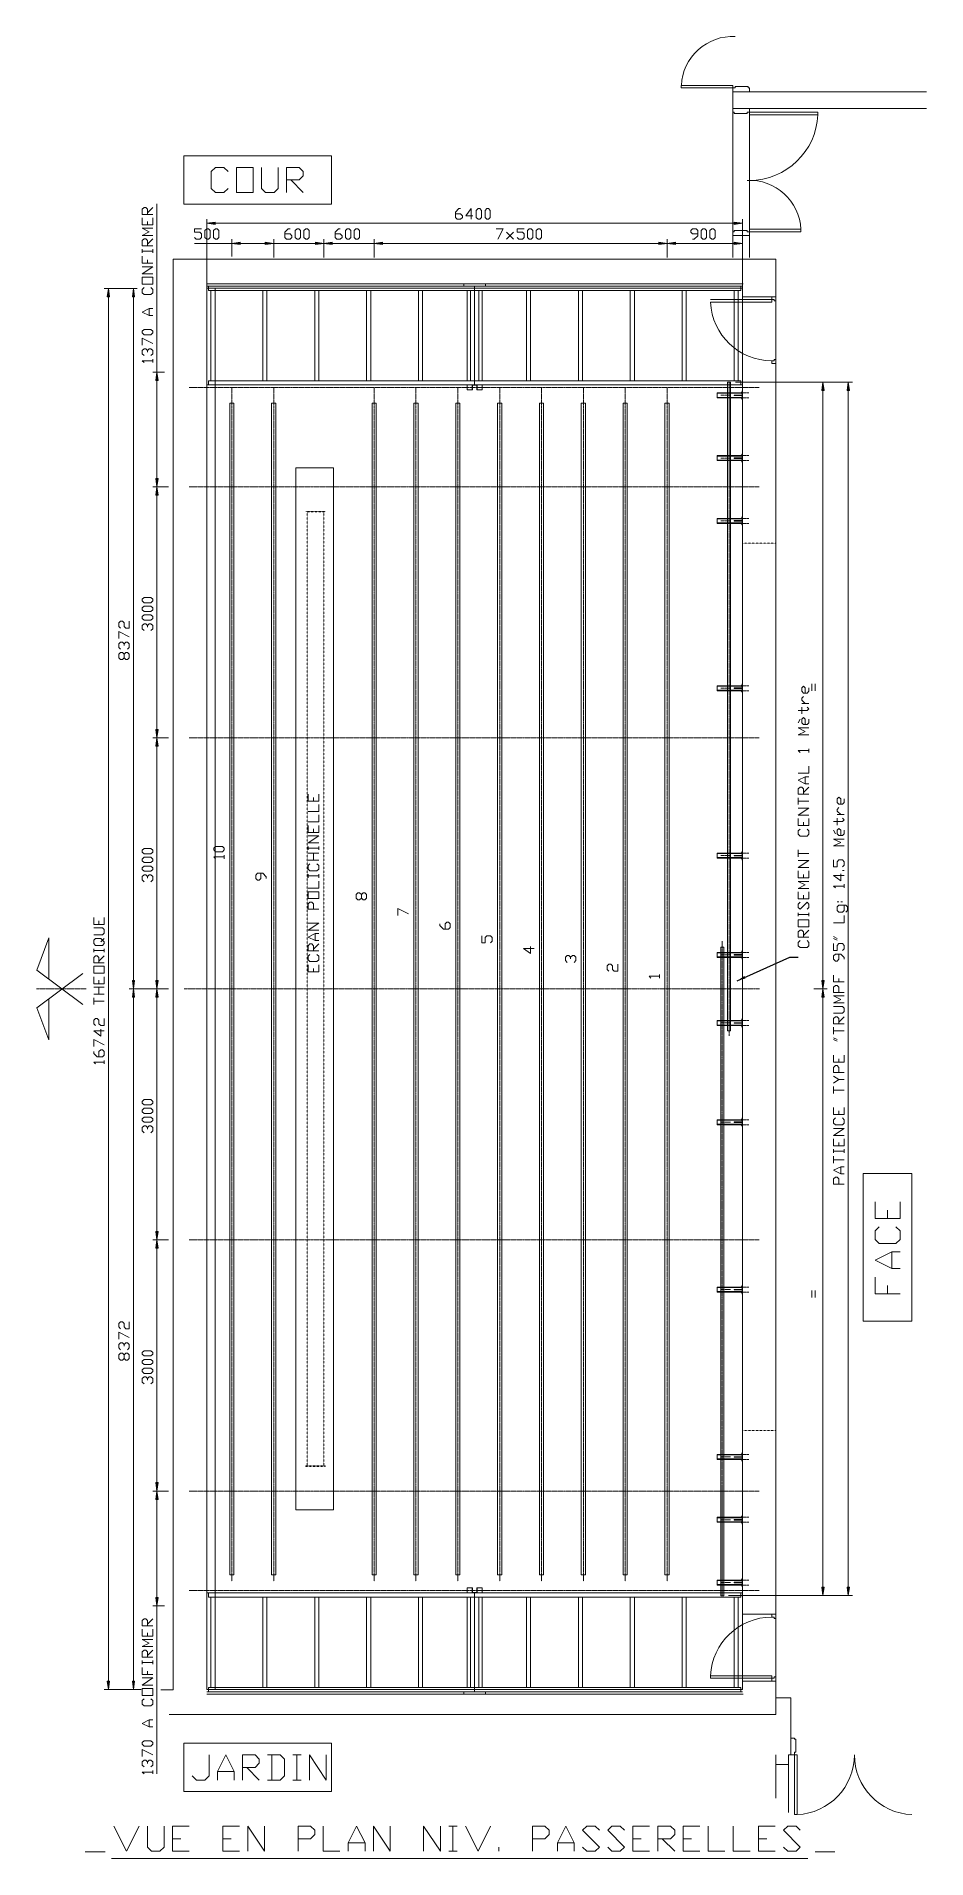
# Model space of a CAD drawing. Header units: millimetres. Extents: x 53635 to 142317, y 101101 to 147193.
# Drawn here: x 53635 to 64269, y 103330 to 125103 of the extents above; entities that cross this region are included whole.
import ezdxf

# ---------------------------------------------------------------- set-up
doc = ezdxf.new("R2010")
doc.units = ezdxf.units.MM
doc.header["$LTSCALE"] = 0.5
doc.header["$MEASUREMENT"] = 0
doc.linetypes.add('AXES2', pattern=[28.575, 19.05, -3.175, 3.175, -3.175])
doc.linetypes.add('CACHE2', pattern=[0.1875, 0.125, -0.0625])
doc.layers.get('0').update_dxf_attribs({"lineweight": 0})
for name, color, linetype, lineweight in [('-AXE', 1, 'AXES2', 0), ('-beton', 6, 'Continuous', 0), ('-fort', 7, 'Continuous', 0), ('AXE', 1, 'AXES2', 0), ('beton', 6, 'Continuous', 0), ('betonfin', 1, 'Continuous', 0), ('CACHE', 1, 'CACHE2', 0), ('COT', 3, 'Continuous', 0), ('FORT', 7, 'Continuous', 0)]:
    doc.layers.add(name, color=color, linetype=linetype, lineweight=lineweight)
doc.styles.add('_TCW_TXTSTY_1', font='TIMES.TTF')
doc.styles.get("Standard").update_dxf_attribs({"font": 'TXT.SHX'})
doc.linetypes.add('ISOLATION', pattern='A,0.00254,-2.54,[134,ltypeshp.shx,S=2.54,R=0,X=-2.54,Y=0],-5.08,[134,ltypeshp.shx,S=2.54,R=180,X=2.54,Y=0],-2.54', length=10.16254)
doc.dimstyles.get("Standard").update_dxf_attribs({"dimscale": 10, "dimtxt": 1.5, "dimasz": 2, "dimexe": 1, "dimexo": 1, "dimgap": 1, "dimtad": 1, "dimrnd": 0.5, "dimdsep": 46, "dimtxsty": '_TCW_TXTSTY_1', "dimcen": 0.09, "dimclrd": 3, "dimclre": 3, "dimclrt": 3, "dimadec": 0, "dimazin": 0, "dimtfac": 1, "dimtdec": 3, "dimtmove": 0, "dimatfit": 0, "dimfxl": 1, "dimfrac": 2, "dimtolj": 1, "dimtzin": 0, "dimarcsym": 0})

msp = doc.modelspace()

# ---------------------------------------------------------------- blocks, each defined once
blk = doc.blocks.new('*D26')
at = {"layer": 'COT', "linetype": 'Continuous'}
for points in [[(61169, 122630), (61269, 122617), (61269, 122643)], [(62069, 122630), (61969, 122643), (61969, 122617)]]:
    blk.add_hatch(color=3, dxfattribs=at).paths.add_polyline_path(points)
at = {"linetype": 'ByBlock', "flags": 128}
for points in [[(61473, 122680), (61494, 122680), (61536, 122722), (61536, 122784), (61515, 122805), (61473, 122805), (61452, 122784), (61452, 122764), (61473, 122743), (61536, 122743)], [(61598, 122680), (61619, 122680), (61640, 122701), (61640, 122784), (61619, 122805), (61598, 122805), (61577, 122784), (61577, 122701), (61598, 122680)], [(61702, 122680), (61723, 122680), (61744, 122701), (61744, 122784), (61723, 122805), (61702, 122805), (61681, 122784), (61681, 122701), (61702, 122680)]]:
    blk.add_lwpolyline(points, dxfattribs=at)
at = {"layer": 'COT', "color": 3, "linetype": 'Continuous'}
for p, q in [((61169, 122463), (61169, 122680)), ((62069, 122463), (62069, 122680))]:
    blk.add_line(p, q, dxfattribs=at)
at = {"layer": 'COT', "color": 3, "linetype": 'Continuous', "flags": 128}
for points in [[(61169, 122630), (61269, 122617), (61269, 122643)], [(62069, 122630), (61969, 122643), (61969, 122617)]]:
    blk.add_lwpolyline(points, close=True, dxfattribs=at)
for points in [[(61269, 122630), (61269, 122630), (61269, 122630), (61619, 122630)], [(61969, 122630), (61969, 122630), (61969, 122630), (61619, 122630)]]:
    blk.add_lwpolyline(points, dxfattribs=at)
blk = doc.blocks.new('*D27')
at = {"layer": 'COT', "linetype": 'Continuous'}
for points in [[(57669, 122630), (57769, 122617), (57769, 122643)], [(61169, 122630), (61069, 122643), (61069, 122617)]]:
    blk.add_hatch(color=3, dxfattribs=at).paths.add_polyline_path(points)
at = {"linetype": 'ByBlock', "flags": 128}
for points in [[(59127, 122805), (59211, 122805), (59148, 122680)], [(59377, 122701), (59398, 122680), (59440, 122680), (59461, 122701), (59461, 122743), (59440, 122764), (59377, 122764), (59377, 122805), (59461, 122805)], [(59523, 122680), (59544, 122680), (59565, 122701), (59565, 122784), (59544, 122805), (59523, 122805), (59502, 122784), (59502, 122701), (59523, 122680)], [(59627, 122680), (59648, 122680), (59669, 122701), (59669, 122784), (59648, 122805), (59627, 122805), (59606, 122784), (59606, 122701), (59627, 122680)], [(59252, 122764), (59336, 122680)]]:
    blk.add_lwpolyline(points, dxfattribs=at)
at = {"linetype": 'ByBlock'}
blk.add_lwpolyline([(59252, 122680), (59336, 122764)], dxfattribs=at)
at = {"layer": 'COT', "color": 3, "linetype": 'Continuous'}
for p, q in [((57669, 122474), (57669, 122680)), ((61169, 122513), (61169, 122680))]:
    blk.add_line(p, q, dxfattribs=at)
at = {"layer": 'COT', "color": 3, "linetype": 'Continuous', "flags": 128}
for points in [[(57669, 122630), (57769, 122617), (57769, 122643)], [(61169, 122630), (61069, 122643), (61069, 122617)]]:
    blk.add_lwpolyline(points, close=True, dxfattribs=at)
for points in [[(57769, 122630), (57769, 122630), (57769, 122630), (59419, 122630)], [(61069, 122630), (61069, 122630), (61069, 122630), (59419, 122630)]]:
    blk.add_lwpolyline(points, dxfattribs=at)
blk = doc.blocks.new('*D28')
at = {"layer": 'COT', "linetype": 'Continuous'}
for points in [[(57069, 122630), (56969, 122643), (56969, 122617)], [(57669, 122630), (57769, 122617), (57769, 122643)]]:
    blk.add_hatch(color=3, dxfattribs=at).paths.add_polyline_path(points)
at = {"linetype": 'ByBlock', "flags": 128}
for points in [[(57202, 122743), (57265, 122743), (57286, 122722), (57286, 122701), (57265, 122680), (57223, 122680), (57202, 122701), (57202, 122764), (57244, 122805), (57265, 122805)], [(57348, 122680), (57369, 122680), (57390, 122701), (57390, 122784), (57369, 122805), (57348, 122805), (57327, 122784), (57327, 122701), (57348, 122680)], [(57452, 122680), (57473, 122680), (57494, 122701), (57494, 122784), (57473, 122805), (57452, 122805), (57431, 122784), (57431, 122701), (57452, 122680)]]:
    blk.add_lwpolyline(points, dxfattribs=at)
at = {"layer": 'COT', "color": 3, "linetype": 'Continuous'}
for p, q in [((57069, 122463), (57069, 122680)), ((57669, 122463), (57669, 122680))]:
    blk.add_line(p, q, dxfattribs=at)
at = {"layer": 'COT', "color": 3, "linetype": 'Continuous', "flags": 128}
for points in [[(56869, 122630), (56969, 122630)], [(57869, 122630), (57769, 122630)]]:
    blk.add_lwpolyline(points, dxfattribs=at)
for points in [[(57069, 122630), (56969, 122643), (56969, 122617)], [(57669, 122630), (57769, 122617), (57769, 122643)]]:
    blk.add_lwpolyline(points, close=True, dxfattribs=at)
at = {"layer": 'COT', "color": 3, "linetype": 'Continuous'}
for points in [[(57069, 122630), (57369, 122630)], [(57669, 122630), (57369, 122630)]]:
    blk.add_lwpolyline(points, dxfattribs=at)
blk = doc.blocks.new('*D29')
at = {"layer": 'COT', "linetype": 'Continuous'}
for points in [[(56469, 122630), (56369, 122643), (56369, 122617)], [(57069, 122630), (57169, 122617), (57169, 122643)]]:
    blk.add_hatch(color=3, dxfattribs=at).paths.add_polyline_path(points)
at = {"linetype": 'ByBlock', "flags": 128}
for points in [[(56602, 122743), (56665, 122743), (56686, 122722), (56686, 122701), (56665, 122680), (56623, 122680), (56602, 122701), (56602, 122764), (56644, 122805), (56665, 122805)], [(56748, 122680), (56769, 122680), (56790, 122701), (56790, 122784), (56769, 122805), (56748, 122805), (56727, 122784), (56727, 122701), (56748, 122680)], [(56852, 122680), (56873, 122680), (56894, 122701), (56894, 122784), (56873, 122805), (56852, 122805), (56831, 122784), (56831, 122701), (56852, 122680)]]:
    blk.add_lwpolyline(points, dxfattribs=at)
at = {"layer": 'COT', "color": 3, "linetype": 'Continuous'}
for p, q in [((56469, 122463), (56469, 122680)), ((57069, 122463), (57069, 122680))]:
    blk.add_line(p, q, dxfattribs=at)
at = {"layer": 'COT', "color": 3, "linetype": 'Continuous', "flags": 128}
for points in [[(56269, 122630), (56369, 122630)], [(57269, 122630), (57169, 122630)]]:
    blk.add_lwpolyline(points, dxfattribs=at)
for points in [[(56469, 122630), (56369, 122643), (56369, 122617)], [(57069, 122630), (57169, 122617), (57169, 122643)]]:
    blk.add_lwpolyline(points, close=True, dxfattribs=at)
at = {"layer": 'COT', "color": 3, "linetype": 'Continuous'}
for points in [[(56469, 122630), (56769, 122630)], [(57069, 122630), (56769, 122630)]]:
    blk.add_lwpolyline(points, dxfattribs=at)
blk = doc.blocks.new('*D30')
at = {"layer": 'COT', "linetype": 'Continuous'}
for points in [[(55969, 122630), (56069, 122617), (56069, 122643)], [(56469, 122630), (56369, 122643), (56369, 122617)]]:
    blk.add_hatch(color=3, dxfattribs=at).paths.add_polyline_path(points)
at = {"linetype": 'ByBlock', "flags": 128}
for points in [[(55523, 122701), (55544, 122680), (55586, 122680), (55606, 122701), (55606, 122743), (55586, 122764), (55523, 122764), (55523, 122805), (55606, 122805)], [(55669, 122680), (55690, 122680), (55711, 122701), (55711, 122784), (55690, 122805), (55669, 122805), (55648, 122784), (55648, 122701), (55669, 122680)], [(55773, 122680), (55794, 122680), (55815, 122701), (55815, 122784), (55794, 122805), (55773, 122805), (55752, 122784), (55752, 122701), (55773, 122680)]]:
    blk.add_lwpolyline(points, dxfattribs=at)
at = {"layer": 'COT', "color": 3, "linetype": 'Continuous'}
for p, q in [((55969, 122474), (55969, 122680)), ((56469, 122513), (56469, 122680))]:
    blk.add_line(p, q, dxfattribs=at)
at = {"layer": 'COT', "color": 3, "linetype": 'Continuous', "flags": 128}
for points in [[(55523, 122630), (55856, 122630), (55969, 122630), (56019, 122630)], [(56369, 122630), (56069, 122630), (56069, 122630), (56019, 122630)]]:
    blk.add_lwpolyline(points, dxfattribs=at)
for points in [[(55969, 122630), (56069, 122617), (56069, 122643)], [(56469, 122630), (56369, 122643), (56369, 122617)]]:
    blk.add_lwpolyline(points, close=True, dxfattribs=at)
blk = doc.blocks.new('*D61')
at = {"layer": 'COT', "linetype": 'Continuous'}
for points in [[(55669, 122870), (55769, 122857), (55769, 122883)], [(62069, 122870), (61969, 122883), (61969, 122857)]]:
    blk.add_hatch(color=3, dxfattribs=at).paths.add_polyline_path(points)
at = {"linetype": 'ByBlock', "flags": 128}
for points in [[(58640, 122982), (58702, 122982), (58723, 122961), (58723, 122941), (58702, 122920), (58661, 122920), (58640, 122941), (58640, 123003), (58681, 123045), (58702, 123045)], [(58827, 122920), (58827, 123045), (58765, 122961), (58848, 122961)], [(58911, 122920), (58931, 122920), (58952, 122941), (58952, 123024), (58931, 123045), (58911, 123045), (58890, 123024), (58890, 122941), (58911, 122920)], [(59015, 122920), (59036, 122920), (59056, 122941), (59056, 123024), (59036, 123045), (59015, 123045), (58994, 123024), (58994, 122941), (59015, 122920)]]:
    blk.add_lwpolyline(points, dxfattribs=at)
at = {"layer": 'COT', "color": 3, "linetype": 'Continuous'}
for p, q in [((55669, 121902), (55669, 122920)), ((62069, 121902), (62069, 122920))]:
    blk.add_line(p, q, dxfattribs=at)
at = {"layer": 'COT', "color": 3, "linetype": 'Continuous', "flags": 128}
for points in [[(55669, 122870), (55769, 122857), (55769, 122883)], [(62069, 122870), (61969, 122883), (61969, 122857)]]:
    blk.add_lwpolyline(points, close=True, dxfattribs=at)
for points in [[(55769, 122870), (55769, 122870), (55769, 122870), (58869, 122870)], [(61969, 122870), (61969, 122870), (61969, 122870), (58869, 122870)]]:
    blk.add_lwpolyline(points, dxfattribs=at)
blk = doc.blocks.new('*D62')
at = {"layer": 'COT', "linetype": 'Continuous'}
for points in [[(55074, 119722), (55061, 119622), (55087, 119622)], [(55074, 116722), (55087, 116822), (55061, 116822)]]:
    blk.add_hatch(color=3, dxfattribs=at).paths.add_polyline_path(points)
at = {"linetype": 'ByBlock', "flags": 128}
for points in [[(55024, 118357), (55024, 118378), (55003, 118399), (54920, 118399), (54899, 118378), (54899, 118357), (54920, 118336), (55003, 118336), (55024, 118357)], [(55024, 118253), (55024, 118274), (55003, 118295), (54920, 118295), (54899, 118274), (54899, 118253), (54920, 118232), (55003, 118232), (55024, 118253)], [(55024, 118149), (55024, 118170), (55003, 118190), (54920, 118190), (54899, 118170), (54899, 118149), (54920, 118128), (55003, 118128), (55024, 118149)], [(54920, 118003), (54899, 118024), (54899, 118065), (54920, 118086), (54941, 118086), (54961, 118065), (54961, 118045)]]:
    blk.add_lwpolyline(points, dxfattribs=at)
at = {"linetype": 'ByBlock'}
blk.add_lwpolyline([(54961, 118065), (54982, 118086), (55003, 118086), (55024, 118065), (55024, 118024), (55003, 118003)], dxfattribs=at)
at = {"layer": 'COT', "color": 3, "linetype": 'Continuous'}
for p, q in [((55213, 119722), (55024, 119722)), ((55213, 116722), (55024, 116722))]:
    blk.add_line(p, q, dxfattribs=at)
at = {"layer": 'COT', "color": 3, "linetype": 'Continuous', "flags": 128}
for points in [[(55074, 119722), (55061, 119622), (55087, 119622)], [(55074, 116722), (55087, 116822), (55061, 116822)]]:
    blk.add_lwpolyline(points, close=True, dxfattribs=at)
for points in [[(55074, 119622), (55074, 119622), (55074, 119622), (55074, 118222)], [(55074, 116822), (55074, 116822), (55074, 116822), (55074, 118222)]]:
    blk.add_lwpolyline(points, dxfattribs=at)
blk = doc.blocks.new('*D63')
at = {"layer": 'COT', "linetype": 'Continuous'}
for points in [[(54794, 122093), (54781, 121993), (54807, 121993)], [(54794, 113722), (54807, 113822), (54781, 113822)]]:
    blk.add_hatch(color=3, dxfattribs=at).paths.add_polyline_path(points)
at = {"linetype": 'ByBlock', "flags": 128}
for points in [[(54640, 118032), (54619, 118053), (54619, 118095), (54640, 118116), (54661, 118116), (54681, 118095), (54681, 118053), (54702, 118032), (54744, 118032), (54744, 118116)], [(54619, 117907), (54619, 117991), (54744, 117928)], [(54640, 117782), (54619, 117803), (54619, 117845), (54640, 117866), (54661, 117866), (54681, 117845), (54681, 117824)], [(54744, 117678), (54744, 117720), (54723, 117741), (54702, 117741), (54681, 117720), (54681, 117678), (54661, 117657), (54640, 117657), (54619, 117678), (54619, 117720), (54640, 117741), (54661, 117741), (54681, 117720)]]:
    blk.add_lwpolyline(points, dxfattribs=at)
at = {"linetype": 'ByBlock'}
for points in [[(54681, 117845), (54702, 117866), (54723, 117866), (54744, 117845), (54744, 117803), (54723, 117782)], [(54681, 117678), (54702, 117657), (54723, 117657), (54744, 117678)]]:
    blk.add_lwpolyline(points, dxfattribs=at)
at = {"layer": 'COT', "color": 3, "linetype": 'Continuous'}
for p, q in [((54822, 122093), (54744, 122093)), ((55163, 113722), (54744, 113722))]:
    blk.add_line(p, q, dxfattribs=at)
at = {"layer": 'COT', "color": 3, "linetype": 'Continuous', "flags": 128}
for points in [[(54794, 122093), (54781, 121993), (54807, 121993)], [(54794, 113722), (54807, 113822), (54781, 113822)]]:
    blk.add_lwpolyline(points, close=True, dxfattribs=at)
for points in [[(54794, 121993), (54794, 121993), (54794, 121993), (54794, 117907)], [(54794, 113822), (54794, 113822), (54794, 113822), (54794, 117907)]]:
    blk.add_lwpolyline(points, dxfattribs=at)
blk = doc.blocks.new('*D64')
at = {"layer": 'COT', "linetype": 'Continuous'}
for points in [[(54494, 122093), (54481, 121993), (54507, 121993)], [(54494, 105350), (54507, 105450), (54481, 105450)]]:
    blk.add_hatch(color=3, dxfattribs=at).paths.add_polyline_path(points)
at = {"linetype": 'ByBlock', "flags": 128}
for points in [[(54444, 114576), (54444, 114492), (54319, 114492), (54319, 114576)], [(54319, 114367), (54423, 114367), (54444, 114388), (54444, 114430), (54423, 114451), (54319, 114451)], [(54444, 114263), (54444, 114284), (54403, 114326), (54340, 114326), (54319, 114305), (54319, 114263), (54340, 114242), (54423, 114242), (54444, 114263)], [(54444, 114034), (54319, 114034), (54319, 114097), (54340, 114117), (54361, 114117), (54382, 114097), (54382, 114034)], [(54444, 114159), (54444, 114201)], [(54444, 113909), (54444, 113992), (54319, 113992), (54319, 113909), (54444, 113909)], [(54444, 113867), (54444, 113784), (54319, 113784), (54319, 113867)], [(54444, 113659), (54319, 113659)], [(54444, 113576), (54319, 113576)], [(54340, 113284), (54319, 113305), (54319, 113347), (54340, 113367), (54361, 113367), (54382, 113347), (54382, 113305), (54403, 113284), (54444, 113284), (54444, 113367)], [(54444, 113222), (54319, 113222), (54403, 113159), (54403, 113242)], [(54319, 113034), (54319, 113117), (54444, 113055)], [(54382, 112909), (54382, 112972), (54403, 112992), (54423, 112992), (54444, 112972), (54444, 112930), (54423, 112909), (54361, 112909), (54319, 112951), (54319, 112972)], [(54444, 112826), (54444, 112867)]]:
    blk.add_lwpolyline(points, dxfattribs=at)
at = {"linetype": 'ByBlock'}
for points in [[(54382, 114492), (54382, 114534)], [(54403, 114284), (54444, 114326)], [(54319, 114159), (54319, 114201)], [(54444, 114180), (54319, 114180)], [(54382, 114055), (54444, 114117)], [(54444, 113742), (54319, 113742)], [(54382, 113784), (54382, 113826)], [(54382, 113659), (54382, 113742)], [(54319, 113534), (54319, 113617)], [(54444, 112847), (54319, 112847), (54340, 112826)]]:
    blk.add_lwpolyline(points, dxfattribs=at)
at = {"layer": 'COT', "color": 3, "linetype": 'Continuous'}
for p, q in [((54839, 122093), (54444, 122093)), ((54886, 105350), (54444, 105350))]:
    blk.add_line(p, q, dxfattribs=at)
at = {"layer": 'COT', "color": 3, "linetype": 'Continuous', "flags": 128}
for points in [[(54494, 122093), (54481, 121993), (54507, 121993)], [(54494, 105350), (54507, 105450), (54481, 105450)]]:
    blk.add_lwpolyline(points, close=True, dxfattribs=at)
for points in [[(54494, 121993), (54494, 121993), (54494, 121993), (54494, 105450)], [(54494, 105450), (54494, 105450), (54494, 105450), (54494, 105450)]]:
    blk.add_lwpolyline(points, dxfattribs=at)
blk = doc.blocks.new('*D65')
at = {"layer": 'COT', "linetype": 'Continuous'}
for points in [[(55074, 110722), (55061, 110622), (55087, 110622)], [(55074, 107722), (55087, 107822), (55061, 107822)]]:
    blk.add_hatch(color=3, dxfattribs=at).paths.add_polyline_path(points)
at = {"linetype": 'ByBlock', "flags": 128}
for points in [[(55024, 109357), (55024, 109378), (55003, 109399), (54920, 109399), (54899, 109378), (54899, 109357), (54920, 109336), (55003, 109336), (55024, 109357)], [(55024, 109253), (55024, 109274), (55003, 109295), (54920, 109295), (54899, 109274), (54899, 109253), (54920, 109232), (55003, 109232), (55024, 109253)], [(55024, 109149), (55024, 109170), (55003, 109190), (54920, 109190), (54899, 109170), (54899, 109149), (54920, 109128), (55003, 109128), (55024, 109149)], [(54920, 109003), (54899, 109024), (54899, 109065), (54920, 109086), (54941, 109086), (54961, 109065), (54961, 109045)]]:
    blk.add_lwpolyline(points, dxfattribs=at)
at = {"linetype": 'ByBlock'}
blk.add_lwpolyline([(54961, 109065), (54982, 109086), (55003, 109086), (55024, 109065), (55024, 109024), (55003, 109003)], dxfattribs=at)
at = {"layer": 'COT', "color": 3, "linetype": 'Continuous'}
for p, q in [((55213, 110722), (55024, 110722)), ((55213, 107722), (55024, 107722))]:
    blk.add_line(p, q, dxfattribs=at)
at = {"layer": 'COT', "color": 3, "linetype": 'Continuous', "flags": 128}
for points in [[(55074, 110722), (55061, 110622), (55087, 110622)], [(55074, 107722), (55087, 107822), (55061, 107822)]]:
    blk.add_lwpolyline(points, close=True, dxfattribs=at)
for points in [[(55074, 110622), (55074, 110622), (55074, 110622), (55074, 109222)], [(55074, 107822), (55074, 107822), (55074, 107822), (55074, 109222)]]:
    blk.add_lwpolyline(points, dxfattribs=at)
blk = doc.blocks.new('*D66')
at = {"layer": 'COT', "linetype": 'Continuous'}
for points in [[(54794, 113722), (54781, 113622), (54807, 113622)], [(54794, 105350), (54807, 105450), (54781, 105450)]]:
    blk.add_hatch(color=3, dxfattribs=at).paths.add_polyline_path(points)
at = {"linetype": 'ByBlock', "flags": 128}
for points in [[(54640, 109661), (54619, 109682), (54619, 109723), (54640, 109744), (54661, 109744), (54681, 109723), (54681, 109682), (54702, 109661), (54744, 109661), (54744, 109744)], [(54619, 109536), (54619, 109619), (54744, 109557)], [(54640, 109411), (54619, 109432), (54619, 109473), (54640, 109494), (54661, 109494), (54681, 109473), (54681, 109453)], [(54744, 109307), (54744, 109348), (54723, 109369), (54702, 109369), (54681, 109348), (54681, 109307), (54661, 109286), (54640, 109286), (54619, 109307), (54619, 109348), (54640, 109369), (54661, 109369), (54681, 109348)]]:
    blk.add_lwpolyline(points, dxfattribs=at)
at = {"linetype": 'ByBlock'}
for points in [[(54681, 109473), (54702, 109494), (54723, 109494), (54744, 109473), (54744, 109432), (54723, 109411)], [(54681, 109307), (54702, 109286), (54723, 109286), (54744, 109307)]]:
    blk.add_lwpolyline(points, dxfattribs=at)
at = {"layer": 'COT', "color": 3, "linetype": 'Continuous'}
for p, q in [((55213, 113722), (54744, 113722)), ((54836, 105350), (54744, 105350))]:
    blk.add_line(p, q, dxfattribs=at)
at = {"layer": 'COT', "color": 3, "linetype": 'Continuous', "flags": 128}
for points in [[(54794, 113722), (54781, 113622), (54807, 113622)], [(54794, 105350), (54807, 105450), (54781, 105450)]]:
    blk.add_lwpolyline(points, close=True, dxfattribs=at)
for points in [[(54794, 113622), (54794, 113622), (54794, 113622), (54794, 109536)], [(54794, 105450), (54794, 105450), (54794, 105450), (54794, 109536)]]:
    blk.add_lwpolyline(points, dxfattribs=at)
blk = doc.blocks.new('*D67')
at = {"layer": 'COT', "linetype": 'Continuous'}
for points in [[(55074, 116722), (55061, 116622), (55087, 116622)], [(55074, 113722), (55087, 113822), (55061, 113822)]]:
    blk.add_hatch(color=3, dxfattribs=at).paths.add_polyline_path(points)
at = {"linetype": 'ByBlock', "flags": 128}
for points in [[(55024, 115357), (55024, 115378), (55003, 115399), (54920, 115399), (54899, 115378), (54899, 115357), (54920, 115336), (55003, 115336), (55024, 115357)], [(55024, 115253), (55024, 115274), (55003, 115295), (54920, 115295), (54899, 115274), (54899, 115253), (54920, 115232), (55003, 115232), (55024, 115253)], [(55024, 115149), (55024, 115170), (55003, 115190), (54920, 115190), (54899, 115170), (54899, 115149), (54920, 115128), (55003, 115128), (55024, 115149)], [(54920, 115003), (54899, 115024), (54899, 115065), (54920, 115086), (54941, 115086), (54961, 115065), (54961, 115045)]]:
    blk.add_lwpolyline(points, dxfattribs=at)
at = {"linetype": 'ByBlock'}
blk.add_lwpolyline([(54961, 115065), (54982, 115086), (55003, 115086), (55024, 115065), (55024, 115024), (55003, 115003)], dxfattribs=at)
at = {"layer": 'COT', "color": 3, "linetype": 'Continuous'}
for p, q in [((55213, 116722), (55024, 116722)), ((55213, 113722), (55024, 113722))]:
    blk.add_line(p, q, dxfattribs=at)
at = {"layer": 'COT', "color": 3, "linetype": 'Continuous', "flags": 128}
for points in [[(55074, 116722), (55061, 116622), (55087, 116622)], [(55074, 113722), (55087, 113822), (55061, 113822)]]:
    blk.add_lwpolyline(points, close=True, dxfattribs=at)
for points in [[(55074, 116622), (55074, 116622), (55074, 116622), (55074, 115222)], [(55074, 113822), (55074, 113822), (55074, 113822), (55074, 115222)]]:
    blk.add_lwpolyline(points, dxfattribs=at)
blk = doc.blocks.new('*D68')
at = {"layer": 'COT', "linetype": 'Continuous'}
for points in [[(55074, 113722), (55061, 113622), (55087, 113622)], [(55074, 110722), (55087, 110822), (55061, 110822)]]:
    blk.add_hatch(color=3, dxfattribs=at).paths.add_polyline_path(points)
at = {"linetype": 'ByBlock', "flags": 128}
for points in [[(55024, 112357), (55024, 112378), (55003, 112399), (54920, 112399), (54899, 112378), (54899, 112357), (54920, 112336), (55003, 112336), (55024, 112357)], [(55024, 112253), (55024, 112274), (55003, 112295), (54920, 112295), (54899, 112274), (54899, 112253), (54920, 112232), (55003, 112232), (55024, 112253)], [(55024, 112149), (55024, 112170), (55003, 112190), (54920, 112190), (54899, 112170), (54899, 112149), (54920, 112128), (55003, 112128), (55024, 112149)], [(54920, 112003), (54899, 112024), (54899, 112065), (54920, 112086), (54941, 112086), (54961, 112065), (54961, 112045)]]:
    blk.add_lwpolyline(points, dxfattribs=at)
at = {"linetype": 'ByBlock'}
blk.add_lwpolyline([(54961, 112065), (54982, 112086), (55003, 112086), (55024, 112065), (55024, 112024), (55003, 112003)], dxfattribs=at)
at = {"layer": 'COT', "color": 3, "linetype": 'Continuous'}
for p, q in [((55213, 113722), (55024, 113722)), ((55213, 110722), (55024, 110722))]:
    blk.add_line(p, q, dxfattribs=at)
at = {"layer": 'COT', "color": 3, "linetype": 'Continuous', "flags": 128}
for points in [[(55074, 113722), (55061, 113622), (55087, 113622)], [(55074, 110722), (55087, 110822), (55061, 110822)]]:
    blk.add_lwpolyline(points, close=True, dxfattribs=at)
for points in [[(55074, 113622), (55074, 113622), (55074, 113622), (55074, 112222)], [(55074, 110822), (55074, 110822), (55074, 110822), (55074, 112222)]]:
    blk.add_lwpolyline(points, dxfattribs=at)
blk = doc.blocks.new('*D69')
at = {"layer": 'COT', "linetype": 'Continuous'}
for points in [[(55074, 121093), (55061, 120993), (55087, 120993)], [(55074, 119722), (55087, 119822), (55061, 119822)]]:
    blk.add_hatch(color=3, dxfattribs=at).paths.add_polyline_path(points)
at = {"linetype": 'ByBlock', "flags": 128}
for points in [[(55024, 122976), (54899, 122976), (54899, 123039), (54920, 123060), (54941, 123060), (54961, 123039), (54961, 122976)], [(55024, 122935), (55024, 122851), (54899, 122851), (54899, 122935)], [(55024, 122726), (54899, 122726), (54982, 122768), (54899, 122810), (55024, 122810)], [(55024, 122601), (54899, 122601), (54899, 122664), (54920, 122685), (54941, 122685), (54961, 122664), (54961, 122601)], [(55024, 122393), (54899, 122393), (54899, 122476)], [(55024, 122518), (55024, 122560)], [(55024, 122268), (54899, 122268), (55024, 122351), (54899, 122351)], [(55024, 122143), (55024, 122226), (54899, 122226), (54899, 122143), (55024, 122143)], [(54920, 122101), (54899, 122081), (54899, 122039), (54920, 122018), (55003, 122018), (55024, 122039), (55024, 122081), (55003, 122101)], [(55024, 121768), (54982, 121768), (54899, 121810), (54982, 121851), (55024, 121851)], [(55024, 121560), (55024, 121581), (55003, 121601), (54920, 121601), (54899, 121581), (54899, 121560), (54920, 121539), (55003, 121539), (55024, 121560)], [(54899, 121414), (54899, 121497), (55024, 121435)], [(54920, 121289), (54899, 121310), (54899, 121351), (54920, 121372), (54941, 121372), (54961, 121351), (54961, 121331)], [(55024, 121206), (55024, 121247)]]:
    blk.add_lwpolyline(points, dxfattribs=at)
at = {"linetype": 'ByBlock'}
for points in [[(54961, 122997), (55024, 123060)], [(54961, 122851), (54961, 122893)], [(54961, 122622), (55024, 122685)], [(54899, 122518), (54899, 122560)], [(55024, 122539), (54899, 122539)], [(54961, 122393), (54961, 122435)], [(54982, 121768), (54982, 121851)], [(54961, 121351), (54982, 121372), (55003, 121372), (55024, 121351), (55024, 121310), (55003, 121289)], [(55024, 121226), (54899, 121226), (54920, 121206)]]:
    blk.add_lwpolyline(points, dxfattribs=at)
at = {"layer": 'COT', "color": 3, "linetype": 'Continuous'}
for p, q in [((55163, 121093), (55024, 121093)), ((55163, 119722), (55024, 119722))]:
    blk.add_line(p, q, dxfattribs=at)
at = {"layer": 'COT', "color": 3, "linetype": 'Continuous', "flags": 128}
for points in [[(55074, 123101), (55074, 121206), (55074, 121093), (55074, 121043)], [(55074, 119822), (55074, 120993), (55074, 120993), (55074, 121043)]]:
    blk.add_lwpolyline(points, dxfattribs=at)
for points in [[(55074, 121093), (55061, 120993), (55087, 120993)], [(55074, 119722), (55087, 119822), (55061, 119822)]]:
    blk.add_lwpolyline(points, close=True, dxfattribs=at)
blk = doc.blocks.new('*D70')
at = {"layer": 'COT', "linetype": 'Continuous'}
for points in [[(55074, 107722), (55061, 107622), (55087, 107622)], [(55074, 106350), (55087, 106450), (55061, 106450)]]:
    blk.add_hatch(color=3, dxfattribs=at).paths.add_polyline_path(points)
at = {"linetype": 'ByBlock', "flags": 128}
for points in [[(55024, 106113), (54899, 106113), (54899, 106175), (54920, 106196), (54941, 106196), (54961, 106175), (54961, 106113)], [(55024, 106071), (55024, 105988), (54899, 105988), (54899, 106071)], [(55024, 105863), (54899, 105863), (54982, 105904), (54899, 105946), (55024, 105946)], [(55024, 105738), (54899, 105738), (54899, 105800), (54920, 105821), (54941, 105821), (54961, 105800), (54961, 105738)], [(55024, 105529), (54899, 105529), (54899, 105613)], [(55024, 105654), (55024, 105696)], [(55024, 105404), (54899, 105404), (55024, 105488), (54899, 105488)], [(55024, 105279), (55024, 105363), (54899, 105363), (54899, 105279), (55024, 105279)], [(54920, 105238), (54899, 105217), (54899, 105175), (54920, 105154), (55003, 105154), (55024, 105175), (55024, 105217), (55003, 105238)], [(55024, 104904), (54982, 104904), (54899, 104946), (54982, 104988), (55024, 104988)], [(55024, 104696), (55024, 104717), (55003, 104738), (54920, 104738), (54899, 104717), (54899, 104696), (54920, 104675), (55003, 104675), (55024, 104696)], [(54899, 104550), (54899, 104633), (55024, 104571)], [(54920, 104425), (54899, 104446), (54899, 104488), (54920, 104508), (54941, 104508), (54961, 104488), (54961, 104467)], [(55024, 104342), (55024, 104383)]]:
    blk.add_lwpolyline(points, dxfattribs=at)
at = {"linetype": 'ByBlock'}
for points in [[(54961, 106133), (55024, 106196)], [(54961, 105988), (54961, 106029)], [(54961, 105758), (55024, 105821)], [(54899, 105654), (54899, 105696)], [(55024, 105675), (54899, 105675)], [(54961, 105529), (54961, 105571)], [(54982, 104904), (54982, 104988)], [(54961, 104488), (54982, 104508), (55003, 104508), (55024, 104488), (55024, 104446), (55003, 104425)], [(55024, 104363), (54899, 104363), (54920, 104342)]]:
    blk.add_lwpolyline(points, dxfattribs=at)
at = {"layer": 'COT', "color": 3, "linetype": 'Continuous'}
for p, q in [((55163, 107722), (55024, 107722)), ((55163, 106350), (55024, 106350))]:
    blk.add_line(p, q, dxfattribs=at)
at = {"layer": 'COT', "color": 3, "linetype": 'Continuous', "flags": 128}
for points in [[(55074, 107722), (55061, 107622), (55087, 107622)], [(55074, 106350), (55087, 106450), (55061, 106450)]]:
    blk.add_lwpolyline(points, close=True, dxfattribs=at)
for points in [[(55074, 107622), (55074, 106450), (55074, 106450), (55074, 106400)], [(55074, 104342), (55074, 106238), (55074, 106350), (55074, 106400)]]:
    blk.add_lwpolyline(points, dxfattribs=at)
blk = doc.blocks.new('*D71')
at = {"layer": 'COT', "linetype": 'Continuous', "ltscale": 2}
for points in [[(63334, 120972), (63321, 120872), (63347, 120872)], [(63334, 106472), (63347, 106572), (63321, 106572)]]:
    blk.add_hatch(color=3, dxfattribs=at).paths.add_polyline_path(points)
at = {"linetype": 'ByBlock', "flags": 128}
for points in [[(63243, 115930), (63243, 115992), (63222, 116013), (63201, 115992), (63201, 115951), (63222, 115930), (63263, 115930), (63284, 115951), (63284, 115992)], [(63159, 115722), (63263, 115722), (63284, 115742), (63263, 115763)], [(63201, 115805), (63284, 115805)], [(63284, 115617), (63284, 115576), (63263, 115555), (63222, 115555), (63201, 115576), (63201, 115617), (63222, 115638), (63243, 115617), (63243, 115555)], [(63284, 115430), (63159, 115430), (63243, 115472), (63159, 115513), (63284, 115513)], [(63263, 115180), (63284, 115201), (63284, 115242), (63263, 115263), (63222, 115263), (63201, 115242), (63201, 115180), (63159, 115180), (63159, 115263)], [(63284, 115076), (63159, 115076), (63243, 115013), (63243, 115097)], [(63284, 115138), (63263, 115138)], [(63284, 114930), (63284, 114972)], [(63263, 114763), (63243, 114763)], [(63159, 114513), (63284, 114513), (63284, 114597)], [(63305, 114638), (63326, 114659), (63326, 114701), (63305, 114722), (63222, 114722), (63201, 114701), (63201, 114659), (63222, 114638), (63263, 114638), (63284, 114659), (63284, 114722)], [(63201, 114305), (63159, 114326)], [(63263, 114180), (63284, 114201), (63284, 114242), (63263, 114263), (63222, 114263), (63201, 114242), (63201, 114180), (63159, 114180), (63159, 114263)], [(63284, 114076), (63284, 114097), (63243, 114138), (63180, 114138), (63159, 114117), (63159, 114076), (63180, 114055), (63201, 114055), (63222, 114076), (63222, 114138)], [(63284, 113805), (63159, 113805), (63159, 113888)], [(63284, 113680), (63159, 113680), (63159, 113742), (63180, 113763), (63201, 113763), (63222, 113742), (63222, 113680)], [(63284, 113555), (63159, 113555), (63243, 113597), (63159, 113638), (63284, 113638)], [(63159, 113430), (63263, 113430), (63284, 113451), (63284, 113492), (63263, 113513), (63159, 113513)], [(63284, 113305), (63159, 113305), (63159, 113367), (63180, 113388), (63201, 113388), (63222, 113367), (63222, 113305)], [(63284, 113222), (63159, 113222)], [(63201, 113097), (63159, 113117)], [(63284, 112930), (63284, 112847), (63159, 112847), (63159, 112930)], [(63284, 112722), (63159, 112722), (63159, 112784), (63180, 112805), (63201, 112805), (63222, 112784), (63222, 112722)], [(63159, 112597), (63222, 112638), (63284, 112638)], [(63284, 112513), (63159, 112513)], [(63284, 112305), (63284, 112222), (63159, 112222), (63159, 112305)], [(63180, 112180), (63159, 112159), (63159, 112117), (63180, 112097), (63263, 112097), (63284, 112117), (63284, 112159), (63263, 112180)], [(63284, 111972), (63159, 111972), (63284, 112055), (63159, 112055)], [(63284, 111930), (63284, 111847), (63159, 111847), (63159, 111930)], [(63284, 111763), (63284, 111805)], [(63284, 111680), (63159, 111680)], [(63284, 111513), (63243, 111513), (63159, 111555), (63243, 111597), (63284, 111597)], [(63284, 111388), (63159, 111388), (63159, 111451), (63180, 111472), (63201, 111472), (63222, 111451), (63222, 111388)]]:
    blk.add_lwpolyline(points, dxfattribs=at)
at = {"linetype": 'ByBlock'}
for points in [[(63243, 115805), (63201, 115847), (63201, 115867), (63222, 115888)], [(63180, 115576), (63159, 115617)], [(63201, 115680), (63201, 115763)], [(63284, 114951), (63159, 114951), (63180, 114930)], [(63222, 114763), (63201, 114763)], [(63201, 114326), (63159, 114347)], [(63222, 113805), (63222, 113847)], [(63159, 113180), (63159, 113263)], [(63222, 113326), (63284, 113388)], [(63201, 113117), (63159, 113138)], [(63222, 112847), (63222, 112888)], [(63222, 112638), (63159, 112680)], [(63159, 112472), (63159, 112555)], [(63222, 112222), (63222, 112263)], [(63159, 111763), (63159, 111805)], [(63284, 111784), (63159, 111784)], [(63159, 111638), (63159, 111722)], [(63222, 111847), (63222, 111888)], [(63243, 111513), (63243, 111597)]]:
    blk.add_lwpolyline(points, dxfattribs=at)
at = {"layer": 'COT', "color": 3, "linetype": 'Continuous', "ltscale": 2}
for p, q in [((61985, 120972), (63384, 120972)), ((61904, 106472), (63384, 106472))]:
    blk.add_line(p, q, dxfattribs=at)
at = {"layer": 'COT', "color": 3, "linetype": 'Continuous', "ltscale": 2, "flags": 128}
for points in [[(63334, 120972), (63321, 120872), (63347, 120872)], [(63334, 106472), (63347, 106572), (63321, 106572)]]:
    blk.add_lwpolyline(points, close=True, dxfattribs=at)
for points in [[(63334, 120872), (63334, 120872), (63334, 120872), (63334, 113722)], [(63334, 106572), (63334, 106572), (63334, 106572), (63334, 113722)]]:
    blk.add_lwpolyline(points, dxfattribs=at)
blk = doc.blocks.new('*D72')
at = {"layer": 'COT', "linetype": 'Continuous', "ltscale": 2}
for points in [[(63031, 113722), (63018, 113622), (63044, 113622)], [(63031, 106472), (63044, 106572), (63018, 106572)]]:
    blk.add_hatch(color=3, dxfattribs=at).paths.add_polyline_path(points)
at = {"linetype": 'ByBlock', "flags": 128}
blk.add_lwpolyline([(62897, 110034), (62897, 110117)], dxfattribs=at)
at = {"linetype": 'ByBlock'}
blk.add_lwpolyline([(62939, 110034), (62939, 110117)], dxfattribs=at)
at = {"layer": 'COT', "color": 3, "linetype": 'Continuous', "ltscale": 2}
for p, q in [((62924, 113722), (63081, 113722)), ((62949, 106472), (63081, 106472))]:
    blk.add_line(p, q, dxfattribs=at)
at = {"layer": 'COT', "color": 3, "linetype": 'Continuous', "ltscale": 2, "flags": 128}
for points in [[(63031, 113722), (63018, 113622), (63044, 113622)], [(63031, 106472), (63044, 106572), (63018, 106572)]]:
    blk.add_lwpolyline(points, close=True, dxfattribs=at)
for points in [[(63031, 113622), (63031, 113622), (63031, 113622), (63031, 110097)], [(63031, 106572), (63031, 106572), (63031, 106572), (63031, 110097)]]:
    blk.add_lwpolyline(points, dxfattribs=at)
blk = doc.blocks.new('*D73')
at = {"layer": 'COT', "linetype": 'Continuous', "ltscale": 2}
for points in [[(63031, 120972), (63018, 120872), (63044, 120872)], [(63031, 113722), (63044, 113822), (63018, 113822)]]:
    blk.add_hatch(color=3, dxfattribs=at).paths.add_polyline_path(points)
at = {"linetype": 'ByBlock', "flags": 128}
blk.add_lwpolyline([(62897, 117284), (62897, 117367)], dxfattribs=at)
at = {"linetype": 'ByBlock'}
blk.add_lwpolyline([(62939, 117284), (62939, 117367)], dxfattribs=at)
at = {"layer": 'COT', "color": 3, "linetype": 'Continuous', "ltscale": 2}
for p, q in [((62949, 120972), (63081, 120972)), ((62924, 113722), (63081, 113722))]:
    blk.add_line(p, q, dxfattribs=at)
at = {"layer": 'COT', "color": 3, "linetype": 'Continuous', "ltscale": 2, "flags": 128}
for points in [[(63031, 120972), (63018, 120872), (63044, 120872)], [(63031, 113722), (63044, 113822), (63018, 113822)]]:
    blk.add_lwpolyline(points, close=True, dxfattribs=at)
for points in [[(63031, 120872), (63031, 120872), (63031, 120872), (63031, 117347)], [(63031, 113822), (63031, 113822), (63031, 113822), (63031, 117347)]]:
    blk.add_lwpolyline(points, dxfattribs=at)

# ---------------------------------------------------------------- dimensions: what is measured, and where the dimension line sits
at = {"layer": 'COT', "linetype": 'Continuous'}
for base, p1, p2, angle, picture, middle in [((55073.98, 121093.02), (55212.58, 119721.59), (55212.58, 121093.02), 90, '*D69', (54961.48, 122153.44)), ((55073.98, 106350.15), (55212.58, 107721.59), (55212.58, 106350.15), 270, '*D70', (54961.48, 105289.74))]:
    dim = msp.add_linear_dim(base=base, p1=p1, p2=p2, angle=angle, text='1370 A CONFIRMER', dimstyle='Standard', override={"dimscale": 50, "dimtxt": 2.5, "dimdec": 0, "dimtxsty": 'Standard', "dimtdec": 0}, dxfattribs=at)
    dim.commit()
    dim.dimension.update_dxf_attribs({"geometry": picture, "text_midpoint": middle})
for base, p1, p2, picture, middle in [((62069, 122869.8), (55669, 121851.93), (62069, 121851.93), '*D61', (58869, 122982.3)), ((55969, 122630.27), (56469, 122463.48), (55969, 122423.53), '*D30', (55689.83, 122742.77)), ((56469, 122630.27), (57069, 122413.48), (56469, 122413.48), '*D29', (56769, 122742.77)), ((57069, 122630.27), (57669, 122413.48), (57069, 122413.48), '*D28', (57369, 122742.77)), ((61169, 122630.27), (62069, 122413.48), (61169, 122413.48), '*D26', (61619, 122742.77))]:
    dim = msp.add_linear_dim(base=base, p1=p1, p2=p2, dimstyle='Standard', override={"dimscale": 50, "dimtxt": 2.5, "dimdec": 0, "dimtxsty": 'Standard', "dimtdec": 0}, dxfattribs=at)
    dim.commit()
    dim.dimension.update_dxf_attribs({"geometry": picture, "text_midpoint": middle})
dim = msp.add_linear_dim(base=(61169, 122630.27), p1=(57669, 122423.53), p2=(61169, 122463.48), text='7x500', dimstyle='Standard', override={"dimscale": 50, "dimtxt": 2.5, "dimdec": 0, "dimtxsty": 'Standard', "dimtdec": 0}, dxfattribs=at)
dim.commit()
dim.dimension.update_dxf_attribs({"geometry": '*D27', "text_midpoint": (59419, 122742.77)})
dim = msp.add_linear_dim(base=(54494.24, 105350.15), p1=(54889.09, 122093.02), p2=(54935.96, 105350.15), angle=90, text='16742 THEORIQUE', dimstyle='Standard', override={"dimscale": 50, "dimtxt": 2.5, "dimdec": 0, "dimtxsty": 'Standard', "dimtdec": 0}, dxfattribs=at)
dim.commit()
dim.dimension.update_dxf_attribs({"geometry": '*D64', "text_midpoint": (54494.24, 113721.59), "dimtype": 160})
for base, p1, p2, picture, middle in [((54793.98, 122093.02), (55212.58, 113721.59), (54871.73, 122093.02), '*D63', (54681.48, 117907.3)), ((54793.98, 105350.15), (55262.58, 113721.59), (54885.96, 105350.15), '*D66', (54681.48, 109535.87))]:
    dim = msp.add_linear_dim(base=base, p1=p1, p2=p2, angle=90, dimstyle='Standard', override={"dimscale": 50, "dimtxt": 2.5, "dimdec": 0, "dimtxsty": 'Standard', "dimtdec": 0}, dxfattribs=at)
    dim.commit()
    dim.dimension.update_dxf_attribs({"geometry": picture, "text_midpoint": middle})
at = {"layer": 'COT', "linetype": 'Continuous', "ltscale": 2}
for base, p1, p2, angle, text, picture, middle in [((63334.26, 106471.58), (61934.87, 120971.58), (61853.93, 106471.58), 90, 'PATIENCE TYPE "TRUMPF 95" Lg: 14,5 Métre', '*D71', (63221.76, 113721.58)), ((63030.5, 113721.59), (62899.19, 120971.59), (62873.53, 113721.59), 270, '=', '*D73', (62918, 117346.59)), ((63030.5, 113721.59), (62899.19, 106471.58), (62873.53, 113721.59), 90, '=', '*D72', (62918, 110096.58))]:
    dim = msp.add_linear_dim(base=base, p1=p1, p2=p2, angle=angle, text=text, dimstyle='Standard', override={"dimscale": 50, "dimtxt": 2.5, "dimdec": 0, "dimtxsty": 'Standard', "dimtdec": 0}, dxfattribs=at)
    dim.commit()
    dim.dimension.update_dxf_attribs({"geometry": picture, "text_midpoint": middle})
at = {"layer": 'COT', "linetype": 'Continuous'}
for p1, p2, picture, middle in [((55262.58, 116721.59), (55262.58, 119721.59), '*D62', (54961.48, 118221.59)), ((55262.58, 113721.59), (55262.58, 116721.59), '*D67', (54961.48, 115221.59)), ((55262.58, 110721.59), (55262.58, 113721.59), '*D68', (54961.48, 112221.59)), ((55262.58, 107721.59), (55262.58, 110721.59), '*D65', (54961.48, 109221.59))]:
    dim = msp.add_aligned_dim(p1=p1, p2=p2, distance=188.6, dimstyle='Standard', override={"dimscale": 50, "dimtxt": 2.5, "dimdec": 0, "dimtxsty": 'Standard', "dimtdec": 0}, dxfattribs=at)
    dim.commit()
    dim.dimension.update_dxf_attribs({"geometry": picture, "text_midpoint": middle})

# ---------------------------------------------------------------- linework, layer by layer
at = {"layer": '-AXE'}
for p, q in [((55457.6, 120909.08), (62271.41, 120909.08)), ((55457.6, 106534.09), (62271.41, 106534.09))]:
    msp.add_line(p, q, dxfattribs=at)
at = {"layer": '-beton'}
for p, q in [((62080, 122146.58), (55669, 122146.58)), ((62080, 105296.59), (55669, 105296.59))]:
    msp.add_line(p, q, dxfattribs=at)
at = {"layer": '-fort'}
for p, q in [((58869, 122119.08), (55669, 122119.08)), ((55689, 122069.08), (55689, 122119.08)), ((58869, 122069.08), (55689, 122069.08)), ((55719, 120989.08), (55719, 122069.08)), ((55769, 120989.08), (55769, 122069.08)), ((56339, 120989.08), (56339, 122069.08)), ((56389, 120989.08), (56389, 122069.08)), ((56959, 120989.08), (56959, 122069.08)), ((57009, 120989.08), (57009, 122069.08)), ((57579, 120989.08), (57579, 122069.08)), ((57629, 120989.08), (57629, 122069.08)), ((58199, 120989.08), (58199, 122069.08)), ((58249, 120989.08), (58249, 122069.08)), ((58739, 122119.08), (58739, 122143.02)), ((58779, 120989.08), (58779, 122069.08)), ((58819, 120989.08), (58819, 122069.08)), ((58869, 122119.08), (62069, 122119.08)), ((58869, 120939.08), (58869, 122119.08)), ((58869, 120939.08), (58869, 122119.08)), ((58869, 122069.08), (62049, 122069.08)), ((58919, 120989.08), (58919, 122069.08)), ((58959, 120989.08), (58959, 122069.08)), ((58999, 122119.08), (58999, 122143.02)), ((59489, 120989.08), (59489, 122069.08)), ((59539, 120989.08), (59539, 122069.08)), ((60109, 120989.08), (60109, 122069.08)), ((60159, 120989.08), (60159, 122069.08)), ((60729, 120989.08), (60729, 122069.08)), ((60779, 120989.08), (60779, 122069.08)), ((61349, 120989.08), (61349, 122069.08)), ((61399, 120989.08), (61399, 122069.08)), ((61969, 120989.08), (61969, 122069.08)), ((62019, 120989.08), (62019, 122069.08)), ((62049, 122069.08), (62049, 122119.08)), ((58869, 120939.08), (55669, 120939.08)), ((58869, 120989.08), (55689, 120989.08)), ((55689, 120939.08), (55689, 120989.08)), ((58779, 120879.08), (58779, 120939.08)), ((58779, 120879.08), (58839, 120879.08)), ((58839, 120935.08), (58839, 120879.08)), ((58839, 120935.08), (58839, 120879.08)), ((58839, 120879.08), (58843, 120879.08)), ((58843, 120879.08), (58839, 120879.08)), ((58843, 120939.08), (58895, 120939.08)), ((58895, 120939.08), (58843, 120939.08)), ((58843, 120935.08), (58895, 120935.08)), ((58843, 120935.08), (58843, 120879.08)), ((58843, 120935.08), (58843, 120879.08)), ((58895, 120935.08), (58843, 120935.08)), ((58869, 120989.08), (62049, 120989.08)), ((58869, 120939.08), (62069, 120939.08)), ((58895, 120935.08), (58895, 120879.08)), ((58895, 120935.08), (58895, 120879.08)), ((58895, 120879.08), (58899, 120879.08)), ((58899, 120879.08), (58895, 120879.08)), ((58899, 120935.08), (58899, 120879.08)), ((58899, 120935.08), (58899, 120879.08)), ((58959, 120879.08), (58899, 120879.08)), ((58959, 120879.08), (58959, 120939.08)), ((62049, 120939.08), (62049, 120989.08)), ((58869, 106504.09), (55669, 106504.09)), ((55689, 106504.09), (55689, 106454.09)), ((58779, 106564.09), (58839, 106564.09)), ((58779, 106564.09), (58779, 106504.09)), ((58839, 106508.09), (58839, 106564.09)), ((58843, 106564.09), (58839, 106564.09)), ((58839, 106564.09), (58843, 106564.09)), ((58839, 106508.09), (58839, 106564.09)), ((58843, 106508.09), (58843, 106564.09)), ((58843, 106508.09), (58843, 106564.09)), ((58895, 106508.09), (58843, 106508.09)), ((58843, 106508.09), (58895, 106508.09)), ((58895, 106504.09), (58843, 106504.09)), ((58843, 106504.09), (58895, 106504.09)), ((58869, 106504.09), (62069, 106504.09)), ((58869, 106504.09), (58869, 105324.09)), ((58869, 106504.09), (58869, 105324.09)), ((58895, 106508.09), (58895, 106564.09)), ((58899, 106564.09), (58895, 106564.09)), ((58895, 106564.09), (58899, 106564.09)), ((58895, 106508.09), (58895, 106564.09)), ((58899, 106508.09), (58899, 106564.09)), ((58959, 106564.09), (58899, 106564.09)), ((58899, 106508.09), (58899, 106564.09)), ((58959, 106564.09), (58959, 106504.09)), ((62049, 106504.09), (62049, 106454.09)), ((58869, 106454.09), (55689, 106454.09)), ((55719, 106454.09), (55719, 105374.09)), ((55769, 106454.09), (55769, 105374.09)), ((56339, 106454.09), (56339, 105374.09)), ((56389, 106454.09), (56389, 105374.09)), ((56959, 106454.09), (56959, 105374.09)), ((57009, 106454.09), (57009, 105374.09)), ((57579, 106454.09), (57579, 105374.09)), ((57629, 106454.09), (57629, 105374.09)), ((58199, 106454.09), (58199, 105374.09)), ((58249, 106454.09), (58249, 105374.09)), ((58779, 106454.09), (58779, 105374.09)), ((58819, 106454.09), (58819, 105374.09)), ((58869, 106454.09), (62049, 106454.09)), ((58919, 106454.09), (58919, 105374.09)), ((58959, 106454.09), (58959, 105374.09)), ((59489, 106454.09), (59489, 105374.09)), ((59539, 106454.09), (59539, 105374.09)), ((60109, 106454.09), (60109, 105374.09)), ((60159, 106454.09), (60159, 105374.09)), ((60729, 106454.09), (60729, 105374.09)), ((60779, 106454.09), (60779, 105374.09)), ((61349, 106454.09), (61349, 105374.09)), ((61399, 106454.09), (61399, 105374.09)), ((61969, 106454.09), (61969, 105374.09)), ((62019, 106454.09), (62019, 105374.09)), ((58869, 105324.09), (55669, 105324.09)), ((58869, 105374.09), (55689, 105374.09)), ((55689, 105374.09), (55689, 105324.09)), ((58739, 105324.09), (58739, 105300.15)), ((58869, 105374.09), (62049, 105374.09)), ((58869, 105324.09), (62069, 105324.09)), ((58999, 105324.09), (58999, 105300.15)), ((62049, 105374.09), (62049, 105324.09))]:
    msp.add_line(p, q, dxfattribs=at)
for centre, start, end in [((58843, 120935.08), 90, 180), ((58843, 120935.08), 90, 180), ((58895, 120935.08), 0, 90), ((58895, 120935.08), 0, 90), ((58843, 106508.09), 180, 270), ((58843, 106508.09), 180, 270), ((58895, 106508.09), -90, 0), ((58895, 106508.09), -90, 0)]:
    msp.add_arc(centre, 4, start, end, dxfattribs=at)
at = {"color": 1, "linetype": 'ISOLATION', "ltscale": 0.4}
for p, q in [((61909.01, 120971.58), (61909.01, 119691.51)), ((61828.07, 107751.66), (61828.07, 106471.58))]:
    msp.add_line(p, q, dxfattribs=at)
at = {"linetype": 'ByBlock', "flags": 128}
for points in [[(55923.31, 123487.6), (55873.31, 123537.6), (55773.31, 123537.6), (55723.31, 123487.6), (55723.31, 123287.6), (55773.31, 123237.6), (55873.31, 123237.6), (55923.31, 123287.6)], [(56023.31, 123237.6), (56223.31, 123237.6), (56223.31, 123537.6), (56023.31, 123537.6), (56023.31, 123237.6)], [(56323.31, 123537.6), (56323.31, 123287.6), (56373.31, 123237.6), (56473.31, 123237.6), (56523.31, 123287.6), (56523.31, 123537.6)], [(56623.31, 123237.6), (56623.31, 123537.6), (56773.31, 123537.6), (56823.31, 123487.6), (56823.31, 123437.6), (56773.31, 123387.6), (56623.31, 123387.6)], [(62819.97, 117256.91), (62819.97, 117319.41), (62799.14, 117340.24), (62778.31, 117319.41), (62778.31, 117277.74), (62799.14, 117256.91), (62840.81, 117256.91), (62861.64, 117277.74), (62861.64, 117319.41)], [(62736.64, 117048.58), (62840.81, 117048.58), (62861.64, 117069.41), (62840.81, 117090.24)], [(62778.31, 117131.91), (62861.64, 117131.91)], [(62861.64, 116944.41), (62861.64, 116902.74), (62840.81, 116881.91), (62799.14, 116881.91), (62778.31, 116902.74), (62778.31, 116944.41), (62799.14, 116965.24), (62819.97, 116944.41), (62819.97, 116881.91)], [(62861.64, 116756.91), (62736.64, 116756.91), (62819.97, 116798.58), (62736.64, 116840.24), (62861.64, 116840.24)], [(62861.64, 116548.58), (62861.64, 116590.24)], [(62736.64, 116298.58), (62861.64, 116298.58), (62861.64, 116381.91)], [(57006.62, 116050.24), (57006.62, 115966.9), (56881.62, 115966.9), (56881.62, 116050.24)], [(62861.64, 116173.58), (62819.97, 116173.58), (62736.64, 116215.24), (62819.97, 116256.91), (62861.64, 116256.91)], [(62861.64, 116048.58), (62736.64, 116048.58), (62736.64, 116111.08), (62757.47, 116131.91), (62778.31, 116131.91), (62799.14, 116111.08), (62799.14, 116048.58)], [(56881.62, 115841.9), (57006.62, 115841.9), (57006.62, 115925.24)], [(62861.64, 115965.24), (62736.64, 115965.24)], [(62861.64, 115798.58), (62736.64, 115798.58), (62861.64, 115881.91), (62736.64, 115881.91)], [(56881.62, 115716.9), (57006.62, 115716.9), (57006.62, 115800.24)], [(57006.62, 115675.24), (57006.62, 115591.9), (56881.62, 115591.9), (56881.62, 115675.24)], [(62861.64, 115756.91), (62861.64, 115673.58), (62736.64, 115673.58), (62736.64, 115756.91)], [(62757.47, 115631.91), (62736.64, 115611.08), (62736.64, 115569.41), (62757.47, 115548.58), (62840.81, 115548.58), (62861.64, 115569.41), (62861.64, 115611.08), (62840.81, 115631.91)], [(55879.27, 115381.64), (55879.27, 115402.47), (55858.44, 115423.3), (55775.1, 115423.3), (55754.27, 115402.47), (55754.27, 115381.64), (55775.1, 115360.8), (55858.44, 115360.8), (55879.27, 115381.64)], [(57006.62, 115466.9), (56881.62, 115466.9), (57006.62, 115550.24), (56881.62, 115550.24)], [(57006.62, 115383.57), (57006.62, 115425.24)], [(55879.27, 115277.47), (55879.27, 115319.14)], [(57006.62, 115258.57), (56881.62, 115258.57)], [(56902.45, 115216.9), (56881.62, 115196.07), (56881.62, 115154.4), (56902.45, 115133.57), (56985.79, 115133.57), (57006.62, 115154.4), (57006.62, 115196.07), (56985.79, 115216.9)], [(62861.64, 115340.24), (62736.64, 115340.24)], [(62861.64, 115173.58), (62736.64, 115173.58), (62861.64, 115256.91), (62736.64, 115256.91)], [(56379.27, 115041.23), (56379.27, 115062.06), (56337.6, 115103.73), (56275.1, 115103.73), (56254.27, 115082.9), (56254.27, 115041.23), (56275.1, 115020.4), (56295.94, 115020.4), (56316.77, 115041.23), (56316.77, 115103.73)], [(56881.62, 114925.24), (57006.62, 114925.24), (57006.62, 115008.57)], [(57006.62, 115050.24), (57006.62, 115091.9)], [(62861.64, 115131.91), (62861.64, 115048.58), (62736.64, 115048.58), (62736.64, 115131.91)], [(62861.64, 114923.58), (62736.64, 114923.58), (62819.97, 114965.24), (62736.64, 115006.91), (62861.64, 115006.91)], [(57006.62, 114800.24), (57006.62, 114883.57), (56881.62, 114883.57), (56881.62, 114800.24), (57006.62, 114800.24)], [(57006.62, 114675.24), (56881.62, 114675.24), (56881.62, 114737.74), (56902.45, 114758.57), (56923.29, 114758.57), (56944.12, 114737.74), (56944.12, 114675.24)], [(57579.27, 114807.53), (57579.27, 114849.19), (57558.44, 114870.03), (57537.6, 114870.03), (57516.77, 114849.19), (57516.77, 114807.53), (57495.94, 114786.69), (57475.1, 114786.69), (57454.27, 114807.53), (57454.27, 114849.19), (57475.1, 114870.03), (57495.94, 114870.03), (57516.77, 114849.19)], [(62861.64, 114881.91), (62861.64, 114798.58), (62736.64, 114798.58), (62736.64, 114881.91)], [(62840.81, 114673.58), (62861.64, 114694.41), (62861.64, 114736.08), (62840.81, 114756.91), (62757.47, 114673.58), (62736.64, 114694.41), (62736.64, 114736.08), (62757.47, 114756.91)], [(57954.27, 114599.73), (57954.27, 114683.06), (58079.27, 114620.56)], [(62861.64, 114465.24), (62861.64, 114548.58), (62736.64, 114548.58), (62736.64, 114465.24), (62861.64, 114465.24)], [(62861.64, 114590.24), (62861.64, 114631.91)], [(57006.62, 114425.24), (56881.62, 114425.24), (57006.62, 114508.57), (56881.62, 114508.57)], [(57006.62, 114300.24), (56964.95, 114300.24), (56881.62, 114341.9), (56964.95, 114383.57), (57006.62, 114383.57)], [(58516.77, 114436.14), (58516.77, 114498.64), (58537.6, 114519.47), (58558.44, 114519.47), (58579.27, 114498.64), (58579.27, 114456.97), (58558.44, 114436.14), (58495.94, 114436.14), (58454.27, 114477.8), (58454.27, 114498.64)], [(59058.44, 114272.54), (59079.27, 114293.38), (59079.27, 114335.04), (59058.44, 114355.88), (59016.77, 114355.88), (58995.94, 114335.04), (58995.94, 114272.54), (58954.27, 114272.54), (58954.27, 114355.88)], [(62861.64, 114340.24), (62736.64, 114340.24), (62736.64, 114402.74), (62757.47, 114423.58), (62778.31, 114423.58), (62799.14, 114402.74), (62799.14, 114340.24)], [(57006.62, 114175.24), (56881.62, 114175.24), (56881.62, 114237.74), (56902.45, 114258.57), (56923.29, 114258.57), (56944.12, 114237.74), (56944.12, 114175.24)], [(56902.45, 114133.57), (56881.62, 114112.74), (56881.62, 114071.07), (56902.45, 114050.24), (56985.79, 114050.24), (57006.62, 114071.07), (57006.62, 114112.74), (56985.79, 114133.57)], [(59579.27, 114206.51), (59454.27, 114206.51), (59537.6, 114144.01), (59537.6, 114227.34)], [(59975.1, 114038.84), (59954.27, 114059.67), (59954.27, 114101.34), (59975.1, 114122.17), (59995.94, 114122.17), (60016.77, 114101.34), (60016.77, 114080.51)], [(62757.47, 114298.58), (62736.64, 114277.74), (62736.64, 114236.08), (62757.47, 114215.24), (62840.81, 114215.24), (62861.64, 114236.08), (62861.64, 114277.74), (62840.81, 114298.58)], [(57006.62, 114008.57), (57006.62, 113925.24), (56881.62, 113925.24), (56881.62, 114008.57)], [(60475.1, 113933.67), (60454.27, 113954.51), (60454.27, 113996.17), (60475.1, 114017.01), (60495.94, 114017.01), (60516.77, 113996.17), (60516.77, 113954.51), (60537.6, 113933.67), (60579.27, 113933.67), (60579.27, 114017.01)], [(61079.27, 113851.88), (61079.27, 113893.54)], [(63953.8, 111179.09), (63953.8, 110979.09), (63653.8, 110979.09), (63653.8, 111179.09)], [(63703.8, 110879.09), (63653.8, 110829.09), (63653.8, 110729.09), (63703.8, 110679.09), (63903.8, 110679.09), (63953.8, 110729.09), (63953.8, 110829.09), (63903.8, 110879.09)], [(63953.8, 110379.09), (63853.8, 110379.09), (63653.8, 110479.09), (63853.8, 110579.09), (63953.8, 110579.09)], [(63953.8, 110079.09), (63653.8, 110079.09), (63653.8, 110279.09)], [(55496.4, 104318.78), (55546.4, 104268.78), (55646.4, 104268.78), (55696.4, 104318.78), (55696.4, 104568.78)], [(55796.4, 104268.78), (55796.4, 104368.78), (55896.4, 104568.78), (55996.4, 104368.78), (55996.4, 104268.78)], [(56096.4, 104268.78), (56096.4, 104568.78), (56246.4, 104568.78), (56296.4, 104518.78), (56296.4, 104468.78), (56246.4, 104418.78), (56096.4, 104418.78)], [(56396.4, 104268.78), (56546.4, 104268.78), (56596.4, 104318.78), (56596.4, 104518.78), (56546.4, 104568.78), (56396.4, 104568.78)], [(56896.4, 104268.78), (56896.4, 104568.78), (57096.4, 104268.78), (57096.4, 104568.78)], [(56696.4, 104268.78), (56796.4, 104268.78)], [(54560.15, 103717.88), (54710.15, 103417.88), (54860.15, 103717.88)], [(54960.15, 103717.88), (54960.15, 103467.88), (55010.15, 103417.88), (55110.15, 103417.88), (55160.15, 103467.88), (55160.15, 103717.88)], [(55460.15, 103417.88), (55260.15, 103417.88), (55260.15, 103717.88), (55460.15, 103717.88)], [(56060.15, 103417.88), (55860.15, 103417.88), (55860.15, 103717.88), (56060.15, 103717.88)], [(56160.15, 103417.88), (56160.15, 103717.88), (56360.15, 103417.88), (56360.15, 103717.88)], [(56760.15, 103417.88), (56760.15, 103717.88), (56910.15, 103717.88), (56960.15, 103667.88), (56960.15, 103617.88), (56910.15, 103567.88), (56760.15, 103567.88)], [(57060.15, 103717.88), (57060.15, 103417.88), (57260.15, 103417.88)], [(57360.15, 103417.88), (57360.15, 103517.88), (57460.15, 103717.88), (57560.15, 103517.88), (57560.15, 103417.88)], [(57660.15, 103417.88), (57660.15, 103717.88), (57860.15, 103417.88), (57860.15, 103717.88)], [(58260.15, 103417.88), (58260.15, 103717.88), (58460.15, 103417.88), (58460.15, 103717.88)], [(58760.15, 103717.88), (58910.15, 103417.88), (59060.15, 103717.88)], [(59560.15, 103417.88), (59560.15, 103717.88), (59710.15, 103717.88), (59760.15, 103667.88), (59760.15, 103617.88), (59710.15, 103567.88), (59560.15, 103567.88)], [(59860.15, 103417.88), (59860.15, 103517.88), (59960.15, 103717.88), (60060.15, 103517.88), (60060.15, 103417.88)], [(60160.15, 103467.88), (60210.15, 103417.88), (60310.15, 103417.88), (60360.15, 103467.88), (60160.15, 103667.88), (60210.15, 103717.88), (60310.15, 103717.88), (60360.15, 103667.88)], [(60460.15, 103467.88), (60510.15, 103417.88), (60610.15, 103417.88), (60660.15, 103467.88), (60460.15, 103667.88), (60510.15, 103717.88), (60610.15, 103717.88), (60660.15, 103667.88)], [(60960.15, 103417.88), (60760.15, 103417.88), (60760.15, 103717.88), (60960.15, 103717.88)], [(61060.15, 103417.88), (61060.15, 103717.88), (61210.15, 103717.88), (61260.15, 103667.88), (61260.15, 103617.88), (61210.15, 103567.88), (61060.15, 103567.88)], [(61560.15, 103417.88), (61360.15, 103417.88), (61360.15, 103717.88), (61560.15, 103717.88)], [(61660.15, 103717.88), (61660.15, 103417.88), (61860.15, 103417.88)], [(61960.15, 103717.88), (61960.15, 103417.88), (62160.15, 103417.88)], [(62460.15, 103417.88), (62260.15, 103417.88), (62260.15, 103717.88), (62460.15, 103717.88)], [(62560.15, 103467.88), (62610.15, 103417.88), (62710.15, 103417.88), (62760.15, 103467.88), (62560.15, 103667.88), (62610.15, 103717.88), (62710.15, 103717.88), (62760.15, 103667.88)], [(59160.15, 103417.88), (59160.15, 103467.88)], [(58560.15, 103417.88), (58660.15, 103417.88)]]:
    msp.add_lwpolyline(points, dxfattribs=at)
at = {"linetype": 'ByBlock'}
for points in [[(56673.31, 123387.6), (56823.31, 123237.6)], [(62819.97, 117131.91), (62778.31, 117173.58), (62778.31, 117194.41), (62799.14, 117215.24)], [(62736.64, 116902.74), (62757.47, 116944.41)], [(62778.31, 117006.91), (62778.31, 117090.24)], [(62861.64, 116569.41), (62736.64, 116569.41), (62757.47, 116548.58)], [(62799.14, 116069.41), (62861.64, 116131.91)], [(62819.97, 116173.58), (62819.97, 116256.91)], [(56944.12, 115966.9), (56944.12, 116008.57)], [(62736.64, 115923.58), (62736.64, 116006.91)], [(56944.12, 115591.9), (56944.12, 115633.57)], [(62799.14, 115673.58), (62799.14, 115715.24)], [(56881.62, 115383.57), (56881.62, 115425.24)], [(57006.62, 115404.4), (56881.62, 115404.4)], [(55879.27, 115298.3), (55754.27, 115298.3), (55775.1, 115277.47)], [(57006.62, 115341.9), (56881.62, 115341.9)], [(56944.12, 115258.57), (56944.12, 115341.9)], [(62736.64, 115298.58), (62736.64, 115381.91)], [(56881.62, 115050.24), (56881.62, 115091.9)], [(57006.62, 115071.07), (56881.62, 115071.07)], [(62799.14, 115048.58), (62799.14, 115090.24)], [(57516.77, 114807.53), (57537.6, 114786.69), (57558.44, 114786.69), (57579.27, 114807.53)], [(62799.14, 114798.58), (62799.14, 114840.24)], [(62736.64, 114590.24), (62736.64, 114631.91)], [(62861.64, 114611.08), (62736.64, 114611.08)], [(56964.95, 114300.24), (56964.95, 114383.57)], [(62799.14, 114361.08), (62861.64, 114423.58)], [(56944.12, 114196.07), (57006.62, 114258.57)], [(60016.77, 114101.34), (60037.6, 114122.17), (60058.44, 114122.17), (60079.27, 114101.34), (60079.27, 114059.67), (60058.44, 114038.84)], [(56944.12, 113925.24), (56944.12, 113966.9)], [(61079.27, 113872.71), (60954.27, 113872.71), (60975.1, 113851.88)], [(63803.8, 110979.09), (63803.8, 111079.09)], [(63853.8, 110379.09), (63853.8, 110579.09)], [(63803.8, 110079.09), (63803.8, 110179.09)], [(56446.4, 104568.78), (56446.4, 104268.78)], [(56696.4, 104568.78), (56796.4, 104568.78)], [(56746.4, 104268.78), (56746.4, 104568.78)], [(55796.4, 104368.78), (55996.4, 104368.78)], [(56146.4, 104418.78), (56296.4, 104268.78)], [(58560.15, 103717.88), (58660.15, 103717.88)], [(58610.15, 103417.88), (58610.15, 103717.88)], [(55260.15, 103567.88), (55360.15, 103567.88)], [(55860.15, 103567.88), (55960.15, 103567.88)], [(57360.15, 103517.88), (57560.15, 103517.88)], [(59860.15, 103517.88), (60060.15, 103517.88)], [(60760.15, 103567.88), (60860.15, 103567.88)], [(61110.15, 103567.88), (61260.15, 103417.88)], [(61360.15, 103567.88), (61460.15, 103567.88)], [(62260.15, 103567.88), (62360.15, 103567.88)]]:
    msp.add_lwpolyline(points, dxfattribs=at)
at = {"layer": 'AXE'}
for p, q in [((55969, 120901.25), (55969, 106644.35)), ((56469, 120901.25), (56469, 106644.35)), ((57669, 120901.25), (57669, 106644.35)), ((58169, 120901.25), (58169, 106644.35)), ((58669, 120901.25), (58669, 106644.35)), ((59169, 120901.25), (59169, 106644.35)), ((59669, 120901.25), (59669, 106644.35)), ((60169, 120901.25), (60169, 106644.35)), ((60669, 120901.25), (60669, 106644.35)), ((61169, 120901.25), (61169, 106644.35)), ((55457.6, 119721.59), (62271.41, 119721.59)), ((55457.6, 116721.59), (62271.41, 116721.59)), ((53634.8, 113721.59), (54228.79, 113721.59)), ((55398.76, 113721.59), (62271.41, 113721.59)), ((55457.6, 110721.59), (62271.41, 110721.59)), ((55457.6, 107721.59), (62271.41, 107721.59))]:
    msp.add_line(p, q, dxfattribs=at)
at = {"layer": 'AXE', "color": 1, "linetype": 'AXES2'}
for p, q in [((61909, 120958.63), (61909.01, 113162.1)), ((62144.4, 120844.49), (62057.57, 120844.49)), ((61927.91, 120814.49), (61812.67, 120814.49)), ((62144.4, 120784.49), (62057.57, 120784.49)), ((61927.91, 120064.49), (61812.67, 120064.49)), ((62144.4, 120094.49), (62057.57, 120094.49)), ((62144.4, 120034.49), (62057.57, 120034.49)), ((61927.91, 119314.49), (61812.67, 119314.49)), ((62144.4, 119344.49), (62057.57, 119344.49)), ((62144.4, 119284.49), (62057.57, 119284.49)), ((61927.91, 117314.49), (61812.67, 117314.49)), ((62144.4, 117344.49), (62057.57, 117344.49)), ((62144.4, 117284.49), (62057.57, 117284.49)), ((61927.91, 115314.49), (61812.67, 115314.49)), ((62144.4, 115344.49), (62057.57, 115344.49)), ((62144.4, 115284.49), (62057.57, 115284.49)), ((61927.91, 114128.68), (61812.67, 114128.68)), ((61829.06, 106734.39), (61829.04, 114294.01)), ((62144.4, 114158.68), (62057.57, 114158.68)), ((62144.4, 114098.68), (62057.57, 114098.68)), ((61927.91, 113314.49), (61812.67, 113314.49)), ((62144.4, 113344.49), (62057.57, 113344.49)), ((62144.4, 113284.49), (62057.57, 113284.49)), ((61927.91, 112128.68), (61812.67, 112128.68)), ((62144.4, 112158.68), (62057.57, 112158.68)), ((62144.4, 112098.68), (62057.57, 112098.68)), ((61927.91, 110128.68), (61812.67, 110128.68)), ((62144.4, 110158.68), (62057.57, 110158.68)), ((62144.4, 110098.68), (62057.57, 110098.68)), ((61927.91, 108128.68), (61812.67, 108128.68)), ((62144.4, 108158.68), (62057.57, 108158.68)), ((62144.4, 108098.68), (62057.57, 108098.68)), ((61927.91, 107378.68), (61812.67, 107378.68)), ((62144.4, 107408.68), (62057.57, 107408.68)), ((62144.4, 107348.68), (62057.57, 107348.68)), ((61927.91, 106628.68), (61812.67, 106628.68)), ((62144.4, 106658.68), (62057.57, 106658.68)), ((62144.4, 106598.68), (62057.57, 106598.68))]:
    msp.add_line(p, q, dxfattribs=at)
at = {"layer": 'beton'}
for p, q in [((61954, 124442.86), (64249.02, 124442.8)), ((61954, 124442.86), (61954, 124243.02)), ((61954, 124243.02), (64249.02, 124242.99)), ((62469, 122443.02), (55269, 122443.02)), ((55269, 105348.4), (55269, 122443.02)), ((62469, 122443.02), (62469, 105050.15)), ((62069, 122093.02), (55669, 122093.02)), ((55669, 105350.15), (55669, 122093.02)), ((62069, 122093.02), (62069, 105350.15)), ((55122.07, 105348.4), (55269, 105348.4)), ((62069, 105350.15), (55669, 105350.15)), ((62469, 105050.15), (55221.49, 105050.15))]:
    msp.add_line(p, q, dxfattribs=at)
at = {"layer": 'betonfin'}
for p, q in [((61954, 124517.86), (61339, 124517.86)), ((61339, 124487.86), (61339, 124517.86)), ((61339, 124487.86), (61984, 124487.86)), ((61954, 124442.86), (61954, 124517.86)), ((61954, 124442.86), (64269.02, 124442.79)), ((61954, 124442.86), (61954, 124243.02)), ((61954, 124442.86), (62154, 124442.86)), ((61984, 124502.86), (62139, 124502.86)), ((61984, 124487.86), (61984, 124502.86)), ((62139, 124487.86), (62139, 124502.86)), ((62139, 124487.86), (62154, 124487.86)), ((62154, 124442.86), (62154, 124487.86)), ((61954, 124243.02), (64269.02, 124242.99)), ((61954, 124243.02), (62154, 124243.02)), ((61954, 124198.02), (61954, 124243.02)), ((61954, 124243.02), (61954, 122743.02)), ((61954, 124198.02), (61969, 124198.02)), ((61969, 124183.02), (61969, 124198.02)), ((61969, 124183.02), (62124, 124183.02)), ((62124, 124183.02), (62124, 124198.02)), ((62124, 124198.02), (62968.45, 124198.02)), ((62124, 124198.02), (62969, 124198.02)), ((62153.93, 124243.02), (62153.87, 122743.02)), ((62154, 124168.02), (62154, 124243.02)), ((62154, 124168.02), (62969, 124168.02)), ((62969, 124168.02), (62969, 124198.02)), ((62154, 122723.02), (62154, 122798.02)), ((62154, 122798.02), (62769, 122798.02)), ((62769, 122768.02), (62769, 122798.02)), ((61954, 122743.02), (61953.99, 122463.05)), ((61969, 122768.02), (61954, 122768.02)), ((61954, 122723.02), (61954, 122768.02)), ((61954, 122723.02), (61954, 122663.06)), ((61954, 122723.02), (62154, 122723.02)), ((62154, 122723.02), (61954, 122723.02)), ((61969, 122768.02), (61969, 122783.02)), ((62124, 122783.02), (61969, 122783.02)), ((62124, 122768.02), (62124, 122783.02)), ((62769, 122768.02), (62124, 122768.02)), ((62153.87, 122743.02), (62153.86, 122463.05)), ((62154, 122723.02), (62154, 122663.05)), ((55769, 105350.15), (55769, 122093.02)), ((62449, 121958.02), (61689, 121958.02)), ((61689, 121928.02), (62419, 121928.02)), ((62469, 121993.02), (62069, 121993.02)), ((62419, 121928.02), (62419, 121993.02)), ((62419, 121993.02), (62469, 121993.02)), ((62449, 121943.02), (62449, 121958.02)), ((62449, 121943.02), (62469, 121943.02)), ((62469, 121993.02), (62469, 121943.02)), ((62419, 121193.02), (62419, 121228.02)), ((62419, 121228.02), (62449, 121228.02)), ((62419, 121193.02), (62469, 121193.02)), ((62449, 121243.02), (62469, 121243.02)), ((62449, 121228.02), (62449, 121243.02)), ((62469, 121243.02), (62469, 121193.02)), ((62469, 106250.15), (62069, 106250.15)), ((62419, 106250.15), (62419, 106215.15)), ((62419, 106250.15), (62469, 106250.15)), ((62469, 106200.15), (62469, 106250.15)), ((62419, 106215.15), (62449, 106215.15)), ((62449, 106215.15), (62449, 106200.15)), ((62449, 106200.15), (62469, 106200.15)), ((61689, 105515.15), (62419, 105515.15)), ((61689, 105515.15), (61689, 105485.15)), ((62449, 105485.15), (61689, 105485.15)), ((62469, 105450.15), (62069, 105450.15)), ((62419, 105515.15), (62419, 105450.15)), ((62419, 105450.15), (62469, 105450.15)), ((62449, 105500.15), (62449, 105485.15)), ((62449, 105500.15), (62469, 105500.15)), ((62469, 105450.15), (62469, 105500.15)), ((62469, 105250.11), (62647.18, 105250.11)), ((62647.18, 104839.87), (62647.18, 105250.11)), ((62647.18, 104839.87), (62647.18, 104570.1)), ((62647.18, 104770.1), (62647.18, 104570.1)), ((62647.18, 104770.1), (62692.18, 104770.1)), ((62692.18, 104770.1), (62692.18, 104755.1)), ((62692.18, 104755.1), (62707.18, 104755.1)), ((62707.18, 104755.1), (62707.18, 104600.1)), ((62469.01, 104570.1), (62469.01, 104051.89)), ((62619.01, 104570.1), (62722.18, 104570.1)), ((62619.01, 104570.1), (62619.01, 103880.3)), ((62692.18, 104600.1), (62707.18, 104600.1)), ((62692.18, 104600.1), (62692.18, 103855.1)), ((62722.18, 104570.1), (62722.18, 103855.1)), ((62469.01, 104455.63), (62619.01, 104455.63)), ((62722.18, 103855.1), (62692.18, 103855.1))]:
    msp.add_line(p, q, dxfattribs=at)
for centre, radius, start, end in [((61954, 124487.86), 615, 87.203987, 177.203987), ((62154.55, 124198.02), 815, -90.038833, -2.109619), ((62154, 122768.02), 615, 2.796013, 92.796013), ((62418.38, 121958.02), 730, -177.644736, -89.951598), ((62418.38, 105485.15), 730, 89.951598, 177.644736), ((62692.18, 104569.47), 715, -87.595298, 0.050455), ((64122.18, 104569.47), 715, 179.949545, 267.595298)]:
    msp.add_arc(centre, radius, start, end, dxfattribs=at)
at = {"layer": 'CACHE'}
for p, q in [((56854, 119427.09), (57084, 119427.09)), ((56854, 119421.09), (56854, 119427.09)), ((56854, 119421.09), (57084, 119421.09)), ((56869, 108022.09), (56869, 119421.09)), ((57069, 108022.09), (57069, 119421.09)), ((57084, 119421.09), (57084, 119427.09)), ((62469, 119046.02), (62069, 119046.02)), ((62469, 108446.02), (62069, 108446.02)), ((56854, 108016.59), (56854, 108021.59)), ((56854.5, 108022.09), (57083.5, 108022.09)), ((56854.5, 108016.09), (57083.5, 108016.09)), ((57084, 108016.59), (57084, 108021.59))]:
    msp.add_line(p, q, dxfattribs=at)
for centre, start, end in [((56854.5, 108021.59), 90, 180), ((56854.5, 108016.59), 180, 270), ((57083.5, 108021.59), 0, 90), ((57083.5, 108016.59), -90, 0)]:
    msp.add_arc(centre, 0.5, start, end, dxfattribs=at)
at = {"layer": 'COT', "color": 6, "ltscale": 2}
for p, q in [((53640.26, 113946.06), (53782.83, 114330.42)), ((53782.83, 114330.42), (53782.83, 113839.45)), ((54188.94, 113535.78), (53640.26, 113946.06)), ((54188.94, 113907.39), (53640.26, 113497.12)), ((53640.26, 113497.12), (53782.83, 113112.75)), ((53782.83, 113112.75), (53782.83, 113603.72))]:
    msp.add_line(p, q, dxfattribs=at)
at = {"layer": 'COT', "color": 6}
for p, q in [((54454.65, 103410.12), (54218.47, 103410.12)), ((54532.05, 103330.34), (62850.42, 103330.34)), ((63174.79, 103410.12), (62938.61, 103410.12))]:
    msp.add_line(p, q, dxfattribs=at)
at = {"layer": 'COT'}
for points in [[(55397.56, 123678.09), (57158.38, 123678.09), (57158.38, 123099.9), (55397.56, 123099.9)], [(63513.31, 109753.34), (63513.31, 111514.16), (64091.5, 111514.16), (64091.5, 109753.34)], [(55397.56, 104709.27), (57158.38, 104709.27), (57158.38, 104131.08), (55397.56, 104131.08)]]:
    msp.add_lwpolyline(points, close=True, dxfattribs=at)
at = {"layer": 'FORT'}
for p, q in [((61769, 120844.49), (61769, 120784.49)), ((62065, 120844.49), (61769, 120844.49)), ((62065, 120838.49), (61769, 120838.49)), ((61891.51, 113221.59), (61891.51, 120971.58)), ((61891.51, 120971.58), (61926.51, 120971.58)), ((61926.51, 113221.59), (61926.51, 120971.58)), ((62065, 120866.99), (62065, 120761.99)), ((62069, 120866.99), (62065, 120866.99)), ((55944, 120721.59), (55944, 106721.59)), ((55994, 120721.59), (55944, 120721.59)), ((55994, 120721.59), (55994, 106721.59)), ((56444, 120721.59), (56444, 106721.59)), ((56494, 120721.59), (56444, 120721.59)), ((56494, 120721.59), (56494, 106721.59)), ((57644, 120721.59), (57644, 106721.59)), ((57694, 120721.59), (57644, 120721.59)), ((57694, 120721.59), (57694, 106721.59)), ((58144, 120721.59), (58144, 106721.59)), ((58194, 120721.59), (58144, 120721.59)), ((58194, 120721.59), (58194, 106721.59)), ((58644, 120721.59), (58644, 106721.59)), ((58694, 120721.59), (58644, 120721.59)), ((58694, 120721.59), (58694, 106721.59)), ((59144, 120721.59), (59144, 106721.59)), ((59194, 120721.59), (59144, 120721.59)), ((59194, 120721.59), (59194, 106721.59)), ((59644, 120721.59), (59644, 106721.59)), ((59694, 120721.59), (59644, 120721.59)), ((59694, 120721.59), (59694, 106721.59)), ((60144, 120721.59), (60144, 106721.59)), ((60194, 120721.59), (60144, 120721.59)), ((60194, 120721.59), (60194, 106721.59)), ((60694, 120721.59), (60644, 120721.59)), ((60644, 120721.59), (60644, 106721.59)), ((60694, 120721.59), (60694, 106721.59)), ((61144, 120721.59), (61144, 106721.59)), ((61194, 120721.59), (61144, 120721.59)), ((61194, 120721.59), (61194, 106721.59)), ((62065, 120790.49), (61769, 120790.49)), ((62065, 120784.49), (61769, 120784.49)), ((62065, 120817.49), (61969, 120817.49)), ((61969, 120817.49), (61969, 120811.49)), ((62065, 120811.49), (61969, 120811.49)), ((62069, 120761.99), (62065, 120761.99)), ((62065, 120094.49), (61769, 120094.49)), ((61769, 120094.49), (61769, 120034.49)), ((62065, 120088.49), (61769, 120088.49)), ((62065, 120040.49), (61769, 120040.49)), ((62065, 120034.49), (61769, 120034.49)), ((61969, 120067.49), (61969, 120061.49)), ((62065, 120067.49), (61969, 120067.49)), ((62065, 120061.49), (61969, 120061.49)), ((62069, 120116.99), (62065, 120116.99)), ((62065, 120116.99), (62065, 120011.99)), ((62069, 120011.99), (62065, 120011.99)), ((56732, 119946.59), (57182, 119946.59)), ((56732, 119946.59), (56732, 107496.59)), ((57182, 119946.59), (57182, 107496.59)), ((61769, 119344.49), (61769, 119284.49)), ((62065, 119344.49), (61769, 119344.49)), ((62065, 119338.49), (61769, 119338.49)), ((62065, 119317.49), (61969, 119317.49)), ((61969, 119317.49), (61969, 119311.49)), ((62065, 119366.99), (62065, 119261.99)), ((62069, 119366.99), (62065, 119366.99)), ((62065, 119290.49), (61769, 119290.49)), ((62065, 119284.49), (61769, 119284.49)), ((62065, 119311.49), (61969, 119311.49)), ((62069, 119261.99), (62065, 119261.99)), ((62069, 117366.99), (62065, 117366.99)), ((62065, 117366.99), (62065, 117261.99)), ((62065, 117344.49), (61769, 117344.49)), ((61769, 117344.49), (61769, 117284.49)), ((62065, 117338.49), (61769, 117338.49)), ((62065, 117290.49), (61769, 117290.49)), ((62065, 117284.49), (61769, 117284.49)), ((61969, 117317.49), (61969, 117311.49)), ((62065, 117317.49), (61969, 117317.49)), ((62065, 117311.49), (61969, 117311.49)), ((62069, 117261.99), (62065, 117261.99)), ((61769, 115344.49), (61769, 115284.49)), ((62065, 115344.49), (61769, 115344.49)), ((62065, 115338.49), (61769, 115338.49)), ((62065, 115290.49), (61769, 115290.49)), ((62065, 115284.49), (61769, 115284.49)), ((62065, 115317.49), (61969, 115317.49)), ((61969, 115317.49), (61969, 115311.49)), ((62065, 115311.49), (61969, 115311.49)), ((62065, 115366.99), (62065, 115261.99)), ((62069, 115366.99), (62065, 115366.99)), ((62069, 115261.99), (62065, 115261.99)), ((61769, 114098.68), (61769, 114158.68)), ((62065, 114158.68), (61769, 114158.68)), ((62065, 114152.68), (61769, 114152.68)), ((62065, 114104.68), (61769, 114104.68)), ((62065, 114098.68), (61769, 114098.68)), ((61811.54, 114221.59), (61810.57, 106471.58)), ((61846.54, 114221.59), (61811.54, 114221.59)), ((61846.54, 114221.59), (61845.57, 106471.58)), ((62065, 114131.68), (61969, 114131.68)), ((61969, 114125.68), (61969, 114131.68)), ((62065, 114125.68), (61969, 114125.68)), ((62065, 114076.18), (62065, 114181.18)), ((62069, 114181.18), (62065, 114181.18)), ((62069, 114076.18), (62065, 114076.18)), ((62065, 113344.49), (61769, 113344.49)), ((61769, 113344.49), (61769, 113284.49)), ((62065, 113338.49), (61769, 113338.49)), ((62065, 113290.49), (61769, 113290.49)), ((62065, 113284.49), (61769, 113284.49)), ((61891.51, 113221.59), (61926.51, 113221.59)), ((61969, 113317.49), (61969, 113311.49)), ((62065, 113317.49), (61969, 113317.49)), ((62065, 113311.49), (61969, 113311.49)), ((62069, 113366.99), (62065, 113366.99)), ((62065, 113366.99), (62065, 113261.99)), ((62069, 113261.99), (62065, 113261.99)), ((62065, 112158.68), (61769, 112158.68)), ((61769, 112098.68), (61769, 112158.68)), ((62065, 112152.68), (61769, 112152.68)), ((61969, 112125.68), (61969, 112131.68)), ((62065, 112131.68), (61969, 112131.68)), ((62069, 112181.18), (62065, 112181.18)), ((62065, 112076.18), (62065, 112181.18)), ((62065, 112104.68), (61769, 112104.68)), ((62065, 112098.68), (61769, 112098.68)), ((62065, 112125.68), (61969, 112125.68)), ((62069, 112076.18), (62065, 112076.18)), ((62065, 110076.18), (62065, 110181.18)), ((62069, 110181.18), (62065, 110181.18)), ((61769, 110098.68), (61769, 110158.68)), ((62065, 110158.68), (61769, 110158.68)), ((62065, 110152.68), (61769, 110152.68)), ((62065, 110104.68), (61769, 110104.68)), ((62065, 110098.68), (61769, 110098.68)), ((62065, 110131.68), (61969, 110131.68)), ((61969, 110125.68), (61969, 110131.68)), ((62065, 110125.68), (61969, 110125.68)), ((62069, 110076.18), (62065, 110076.18)), ((62065, 108158.68), (61769, 108158.68)), ((61769, 108098.68), (61769, 108158.68)), ((62065, 108152.68), (61769, 108152.68)), ((62065, 108104.68), (61769, 108104.68)), ((62065, 108098.68), (61769, 108098.68)), ((61969, 108125.68), (61969, 108131.68)), ((62065, 108131.68), (61969, 108131.68)), ((62065, 108125.68), (61969, 108125.68)), ((62069, 108181.18), (62065, 108181.18)), ((62065, 108076.18), (62065, 108181.18)), ((62069, 108076.18), (62065, 108076.18)), ((56732, 107496.59), (57182, 107496.59)), ((61769, 107348.68), (61769, 107408.68)), ((62065, 107408.68), (61769, 107408.68)), ((62065, 107402.68), (61769, 107402.68)), ((62065, 107354.68), (61769, 107354.68)), ((62065, 107348.68), (61769, 107348.68)), ((62065, 107381.68), (61969, 107381.68)), ((61969, 107375.68), (61969, 107381.68)), ((62065, 107375.68), (61969, 107375.68)), ((62065, 107326.18), (62065, 107431.18)), ((62069, 107431.18), (62065, 107431.18)), ((62069, 107326.18), (62065, 107326.18)), ((55994, 106721.59), (55944, 106721.59)), ((56494, 106721.59), (56444, 106721.59)), ((57694, 106721.59), (57644, 106721.59)), ((58194, 106721.59), (58144, 106721.59)), ((58694, 106721.59), (58644, 106721.59)), ((59194, 106721.59), (59144, 106721.59)), ((59694, 106721.59), (59644, 106721.59)), ((60194, 106721.59), (60144, 106721.59)), ((60694, 106721.59), (60644, 106721.59)), ((61194, 106721.59), (61144, 106721.59)), ((62065, 106658.68), (61769, 106658.68)), ((61769, 106598.68), (61769, 106658.68)), ((62065, 106652.68), (61769, 106652.68)), ((62065, 106604.68), (61769, 106604.68)), ((62065, 106598.68), (61769, 106598.68)), ((61810.57, 106471.58), (61845.57, 106471.58)), ((61969, 106625.68), (61969, 106631.68)), ((62065, 106631.68), (61969, 106631.68)), ((62065, 106625.68), (61969, 106625.68)), ((62069, 106681.18), (62065, 106681.18)), ((62065, 106576.18), (62065, 106681.18)), ((62069, 106576.18), (62065, 106576.18))]:
    msp.add_line(p, q, dxfattribs=at)
at = {"layer": 'FORT', "color": 0, "linetype": 'ByBlock'}
for p, q in [((62059.5, 120850.12), (62059.5, 120838.86)), ((62064.4, 120852), (62059.94, 120852)), ((62064.4, 120848.24), (62059.94, 120848.24)), ((62064.4, 120840.74), (62059.94, 120840.74)), ((62064.4, 120852), (62064.4, 120836.98)), ((62065, 120850.19), (62064.4, 120850.19)), ((62065, 120838.79), (62064.4, 120838.79)), ((62059.5, 120790.12), (62059.5, 120778.86)), ((62064.4, 120836.98), (62059.94, 120836.98)), ((62064.4, 120792), (62059.94, 120792)), ((62064.4, 120788.24), (62059.94, 120788.24)), ((62064.4, 120780.74), (62059.94, 120780.74)), ((62064.4, 120776.98), (62059.94, 120776.98)), ((62064.4, 120792), (62064.4, 120776.98)), ((62065, 120790.19), (62064.4, 120790.19)), ((62065, 120778.79), (62064.4, 120778.79)), ((62059.5, 120100.12), (62059.5, 120088.86)), ((62059.5, 120040.12), (62059.5, 120028.86)), ((62064.4, 120102), (62059.94, 120102)), ((62064.4, 120098.24), (62059.94, 120098.24)), ((62064.4, 120090.74), (62059.94, 120090.74)), ((62064.4, 120086.98), (62059.94, 120086.98)), ((62064.4, 120042), (62059.94, 120042)), ((62064.4, 120038.24), (62059.94, 120038.24)), ((62064.4, 120030.74), (62059.94, 120030.74)), ((62064.4, 120026.98), (62059.94, 120026.98)), ((62064.4, 120102), (62064.4, 120086.98)), ((62065, 120100.19), (62064.4, 120100.19)), ((62065, 120088.79), (62064.4, 120088.79)), ((62064.4, 120042), (62064.4, 120026.98)), ((62065, 120040.19), (62064.4, 120040.19)), ((62065, 120028.79), (62064.4, 120028.79)), ((62059.5, 119350.12), (62059.5, 119338.86)), ((62064.4, 119352), (62059.94, 119352)), ((62064.4, 119348.24), (62059.94, 119348.24)), ((62064.4, 119340.74), (62059.94, 119340.74)), ((62064.4, 119336.98), (62059.94, 119336.98)), ((62064.4, 119352), (62064.4, 119336.98)), ((62065, 119350.19), (62064.4, 119350.19)), ((62065, 119338.79), (62064.4, 119338.79)), ((62059.5, 119290.12), (62059.5, 119278.86)), ((62064.4, 119292), (62059.94, 119292)), ((62064.4, 119288.24), (62059.94, 119288.24)), ((62064.4, 119280.74), (62059.94, 119280.74)), ((62064.4, 119276.98), (62059.94, 119276.98)), ((62064.4, 119292), (62064.4, 119276.98)), ((62065, 119290.19), (62064.4, 119290.19)), ((62065, 119278.79), (62064.4, 119278.79)), ((62059.5, 117350.12), (62059.5, 117338.86)), ((62059.5, 117290.12), (62059.5, 117278.86)), ((62064.4, 117352), (62059.94, 117352)), ((62064.4, 117348.24), (62059.94, 117348.24)), ((62064.4, 117340.74), (62059.94, 117340.74)), ((62064.4, 117336.98), (62059.94, 117336.98)), ((62064.4, 117292), (62059.94, 117292)), ((62064.4, 117288.24), (62059.94, 117288.24)), ((62064.4, 117280.74), (62059.94, 117280.74)), ((62064.4, 117276.98), (62059.94, 117276.98)), ((62064.4, 117352), (62064.4, 117336.98)), ((62065, 117350.19), (62064.4, 117350.19)), ((62065, 117338.79), (62064.4, 117338.79)), ((62064.4, 117292), (62064.4, 117276.98)), ((62065, 117290.19), (62064.4, 117290.19)), ((62065, 117278.79), (62064.4, 117278.79)), ((62059.5, 115350.12), (62059.5, 115338.86)), ((62059.5, 115290.12), (62059.5, 115278.86)), ((62064.4, 115352), (62059.94, 115352)), ((62064.4, 115348.24), (62059.94, 115348.24)), ((62064.4, 115340.74), (62059.94, 115340.74)), ((62064.4, 115336.98), (62059.94, 115336.98)), ((62064.4, 115292), (62059.94, 115292)), ((62064.4, 115288.24), (62059.94, 115288.24)), ((62064.4, 115280.74), (62059.94, 115280.74)), ((62064.4, 115276.98), (62059.94, 115276.98)), ((62064.4, 115352), (62064.4, 115336.98)), ((62065, 115350.19), (62064.4, 115350.19)), ((62065, 115338.79), (62064.4, 115338.79)), ((62064.4, 115292), (62064.4, 115276.98)), ((62065, 115290.19), (62064.4, 115290.19)), ((62065, 115278.79), (62064.4, 115278.79)), ((62059.5, 114153.05), (62059.5, 114164.31)), ((62059.5, 114093.05), (62059.5, 114104.31)), ((62064.4, 114166.19), (62059.94, 114166.19)), ((62064.4, 114162.43), (62059.94, 114162.43)), ((62064.4, 114154.93), (62059.94, 114154.93)), ((62064.4, 114151.17), (62059.94, 114151.17)), ((62064.4, 114106.19), (62059.94, 114106.19)), ((62064.4, 114102.43), (62059.94, 114102.43)), ((62064.4, 114094.93), (62059.94, 114094.93)), ((62064.4, 114091.17), (62059.94, 114091.17)), ((62064.4, 114151.17), (62064.4, 114166.19)), ((62065, 114164.38), (62064.4, 114164.38)), ((62065, 114152.98), (62064.4, 114152.98)), ((62064.4, 114091.17), (62064.4, 114106.19)), ((62065, 114104.38), (62064.4, 114104.38)), ((62065, 114092.98), (62064.4, 114092.98)), ((62059.5, 113350.12), (62059.5, 113338.86)), ((62059.5, 113290.12), (62059.5, 113278.86)), ((62064.4, 113352), (62059.94, 113352)), ((62064.4, 113348.24), (62059.94, 113348.24)), ((62064.4, 113340.74), (62059.94, 113340.74)), ((62064.4, 113336.98), (62059.94, 113336.98)), ((62064.4, 113292), (62059.94, 113292)), ((62064.4, 113288.24), (62059.94, 113288.24)), ((62064.4, 113280.74), (62059.94, 113280.74)), ((62064.4, 113276.98), (62059.94, 113276.98)), ((62064.4, 113352), (62064.4, 113336.98)), ((62065, 113350.19), (62064.4, 113350.19)), ((62065, 113338.79), (62064.4, 113338.79)), ((62064.4, 113292), (62064.4, 113276.98)), ((62065, 113290.19), (62064.4, 113290.19)), ((62065, 113278.79), (62064.4, 113278.79)), ((62059.5, 112153.05), (62059.5, 112164.31)), ((62064.4, 112166.19), (62059.94, 112166.19)), ((62064.4, 112162.43), (62059.94, 112162.43)), ((62064.4, 112154.93), (62059.94, 112154.93)), ((62064.4, 112151.17), (62059.94, 112151.17)), ((62064.4, 112151.17), (62064.4, 112166.19)), ((62065, 112164.38), (62064.4, 112164.38)), ((62065, 112152.98), (62064.4, 112152.98)), ((62059.5, 112093.05), (62059.5, 112104.31)), ((62064.4, 112106.19), (62059.94, 112106.19)), ((62064.4, 112102.43), (62059.94, 112102.43)), ((62064.4, 112094.93), (62059.94, 112094.93)), ((62064.4, 112091.17), (62059.94, 112091.17)), ((62064.4, 112091.17), (62064.4, 112106.19)), ((62065, 112104.38), (62064.4, 112104.38)), ((62065, 112092.98), (62064.4, 112092.98)), ((62059.5, 110153.05), (62059.5, 110164.31)), ((62059.5, 110093.05), (62059.5, 110104.31)), ((62064.4, 110166.19), (62059.94, 110166.19)), ((62064.4, 110162.43), (62059.94, 110162.43)), ((62064.4, 110154.93), (62059.94, 110154.93)), ((62064.4, 110151.17), (62059.94, 110151.17)), ((62064.4, 110106.19), (62059.94, 110106.19)), ((62064.4, 110102.43), (62059.94, 110102.43)), ((62064.4, 110094.93), (62059.94, 110094.93)), ((62064.4, 110091.17), (62059.94, 110091.17)), ((62064.4, 110151.17), (62064.4, 110166.19)), ((62065, 110164.38), (62064.4, 110164.38)), ((62065, 110152.98), (62064.4, 110152.98)), ((62064.4, 110091.17), (62064.4, 110106.19)), ((62065, 110104.38), (62064.4, 110104.38)), ((62065, 110092.98), (62064.4, 110092.98)), ((62059.5, 108153.05), (62059.5, 108164.31)), ((62059.5, 108093.05), (62059.5, 108104.31)), ((62064.4, 108166.19), (62059.94, 108166.19)), ((62064.4, 108162.43), (62059.94, 108162.43)), ((62064.4, 108154.93), (62059.94, 108154.93)), ((62064.4, 108151.17), (62059.94, 108151.17)), ((62064.4, 108106.19), (62059.94, 108106.19)), ((62064.4, 108102.43), (62059.94, 108102.43)), ((62064.4, 108094.93), (62059.94, 108094.93)), ((62064.4, 108091.17), (62059.94, 108091.17)), ((62064.4, 108151.17), (62064.4, 108166.19)), ((62065, 108164.38), (62064.4, 108164.38)), ((62065, 108152.98), (62064.4, 108152.98)), ((62064.4, 108091.17), (62064.4, 108106.19)), ((62065, 108104.38), (62064.4, 108104.38)), ((62065, 108092.98), (62064.4, 108092.98)), ((62059.5, 107403.05), (62059.5, 107414.31)), ((62059.5, 107343.05), (62059.5, 107354.31)), ((62064.4, 107416.19), (62059.94, 107416.19)), ((62064.4, 107412.43), (62059.94, 107412.43)), ((62064.4, 107404.93), (62059.94, 107404.93)), ((62064.4, 107401.17), (62059.94, 107401.17)), ((62064.4, 107356.19), (62059.94, 107356.19)), ((62064.4, 107352.43), (62059.94, 107352.43)), ((62064.4, 107344.93), (62059.94, 107344.93)), ((62064.4, 107341.17), (62059.94, 107341.17)), ((62064.4, 107401.17), (62064.4, 107416.19)), ((62065, 107414.38), (62064.4, 107414.38)), ((62065, 107402.98), (62064.4, 107402.98)), ((62064.4, 107341.17), (62064.4, 107356.19)), ((62065, 107354.38), (62064.4, 107354.38)), ((62065, 107342.98), (62064.4, 107342.98)), ((62059.5, 106653.05), (62059.5, 106664.31)), ((62059.5, 106593.05), (62059.5, 106604.31)), ((62064.4, 106666.19), (62059.94, 106666.19)), ((62064.4, 106662.43), (62059.94, 106662.43)), ((62064.4, 106654.93), (62059.94, 106654.93)), ((62064.4, 106651.17), (62059.94, 106651.17)), ((62064.4, 106606.19), (62059.94, 106606.19)), ((62064.4, 106602.43), (62059.94, 106602.43)), ((62064.4, 106594.93), (62059.94, 106594.93)), ((62064.4, 106591.17), (62059.94, 106591.17)), ((62064.4, 106651.17), (62064.4, 106666.19)), ((62065, 106664.38), (62064.4, 106664.38)), ((62065, 106652.98), (62064.4, 106652.98)), ((62064.4, 106591.17), (62064.4, 106606.19)), ((62065, 106604.38), (62064.4, 106604.38)), ((62065, 106592.98), (62064.4, 106592.98))]:
    msp.add_line(p, q, dxfattribs=at)
for centre, radius, start, end in [((62063.67, 120850.12), 4.18, 153.297233, 206.703051), ((62075.54, 120844.49), 16.04, 166.464951, 193.535333), ((62063.67, 120838.86), 4.18, 153.297233, 206.703051), ((62063.67, 120790.12), 4.18, 153.297233, 206.703051), ((62075.54, 120784.49), 16.04, 166.464951, 193.535333), ((62063.67, 120778.86), 4.18, 153.297233, 206.703051), ((62063.67, 120100.12), 4.18, 153.297233, 206.703051), ((62075.54, 120094.49), 16.04, 166.464951, 193.535333), ((62063.67, 120088.86), 4.18, 153.297233, 206.703051), ((62063.67, 120040.12), 4.18, 153.297233, 206.703051), ((62075.54, 120034.49), 16.04, 166.464951, 193.535333), ((62063.67, 120028.86), 4.18, 153.297233, 206.703051), ((62063.67, 119350.12), 4.18, 153.297233, 206.703051), ((62075.54, 119344.49), 16.04, 166.464951, 193.535333), ((62063.67, 119338.86), 4.18, 153.297233, 206.703051), ((62063.67, 119290.12), 4.18, 153.297233, 206.703051), ((62075.54, 119284.49), 16.04, 166.464951, 193.535333), ((62063.67, 119278.86), 4.18, 153.297233, 206.703051), ((62063.67, 117350.12), 4.18, 153.297233, 206.703051), ((62075.54, 117344.49), 16.04, 166.464951, 193.535333), ((62063.67, 117338.86), 4.18, 153.297233, 206.703051), ((62063.67, 117290.12), 4.18, 153.297233, 206.703051), ((62075.54, 117284.49), 16.04, 166.464951, 193.535333), ((62063.67, 117278.86), 4.18, 153.297233, 206.703051), ((62063.67, 115350.12), 4.18, 153.297233, 206.703051), ((62075.54, 115344.49), 16.04, 166.464951, 193.535333), ((62063.67, 115338.86), 4.18, 153.297233, 206.703051), ((62063.67, 115290.12), 4.18, 153.297233, 206.703051), ((62075.54, 115284.49), 16.04, 166.464951, 193.535333), ((62063.67, 115278.86), 4.18, 153.297233, 206.703051), ((62063.67, 114164.31), 4.18, 153.296949, 206.702767), ((62075.54, 114158.68), 16.04, 166.464667, 193.535049), ((62063.67, 114153.05), 4.18, 153.296949, 206.702767), ((62063.67, 114104.31), 4.18, 153.296949, 206.702767), ((62075.54, 114098.68), 16.04, 166.464667, 193.535049), ((62063.67, 114093.05), 4.18, 153.296949, 206.702767), ((62063.67, 113350.12), 4.18, 153.297233, 206.703051), ((62075.54, 113344.49), 16.04, 166.464951, 193.535333), ((62063.67, 113338.86), 4.18, 153.297233, 206.703051), ((62063.67, 113290.12), 4.18, 153.297233, 206.703051), ((62075.54, 113284.49), 16.04, 166.464951, 193.535333), ((62063.67, 113278.86), 4.18, 153.297233, 206.703051), ((62063.67, 112164.31), 4.18, 153.296949, 206.702767), ((62075.54, 112158.68), 16.04, 166.464667, 193.535049), ((62063.67, 112153.05), 4.18, 153.296949, 206.702767), ((62063.67, 112104.31), 4.18, 153.296949, 206.702767), ((62075.54, 112098.68), 16.04, 166.464667, 193.535049), ((62063.67, 112093.05), 4.18, 153.296949, 206.702767), ((62063.67, 110164.31), 4.18, 153.296949, 206.702767), ((62075.54, 110158.68), 16.04, 166.464667, 193.535049), ((62063.67, 110153.05), 4.18, 153.296949, 206.702767), ((62063.67, 110104.31), 4.18, 153.296949, 206.702767), ((62075.54, 110098.68), 16.04, 166.464667, 193.535049), ((62063.67, 110093.05), 4.18, 153.296949, 206.702767), ((62063.67, 108164.31), 4.18, 153.296949, 206.702767), ((62075.54, 108158.68), 16.04, 166.464667, 193.535049), ((62063.67, 108153.05), 4.18, 153.296949, 206.702767), ((62063.67, 108104.31), 4.18, 153.296949, 206.702767), ((62075.54, 108098.68), 16.04, 166.464667, 193.535049), ((62063.67, 108093.05), 4.18, 153.296949, 206.702767), ((62063.67, 107414.31), 4.18, 153.296949, 206.702767), ((62075.54, 107408.68), 16.04, 166.464667, 193.535049), ((62063.67, 107403.05), 4.18, 153.296949, 206.702767), ((62063.67, 107354.31), 4.18, 153.296949, 206.702767), ((62075.54, 107348.68), 16.04, 166.464667, 193.535049), ((62063.67, 107343.05), 4.18, 153.296949, 206.702767), ((62063.67, 106664.31), 4.18, 153.296949, 206.702767), ((62075.54, 106658.68), 16.04, 166.464667, 193.535049), ((62063.67, 106653.05), 4.18, 153.296949, 206.702767), ((62063.67, 106604.31), 4.18, 153.296949, 206.702767), ((62075.54, 106598.68), 16.04, 166.464667, 193.535049), ((62063.67, 106593.05), 4.18, 153.296949, 206.702767)]:
    msp.add_arc(centre, radius, start, end, dxfattribs=at)

msp.set_redraw_order([(e.dxf.handle, doc.entitydb.next_handle()) for e in msp.query("TEXT MTEXT ATTDEF DIMENSION ARC_DIMENSION")])  # texts and dimensions are drawn at this point

# ---------------------------------------------------------------- leaders
at = {"layer": 'COT', "linetype": 'Continuous', "ltscale": 2, "annotation_type": 0, "has_hookline": 1, "hookline_direction": 0}
msp.add_leader([(62008.16, 113820.23), (62636.64, 114102.74), (62736.64, 114102.74)], dimstyle='Standard', override={"dimscale": 50, "dimtxt": 2.5, "dimtad": 0, "dimdec": 0, "dimtxsty": 'Standard', "dimtdec": 0}, dxfattribs=at)

doc.saveas('drawing.dxf')
